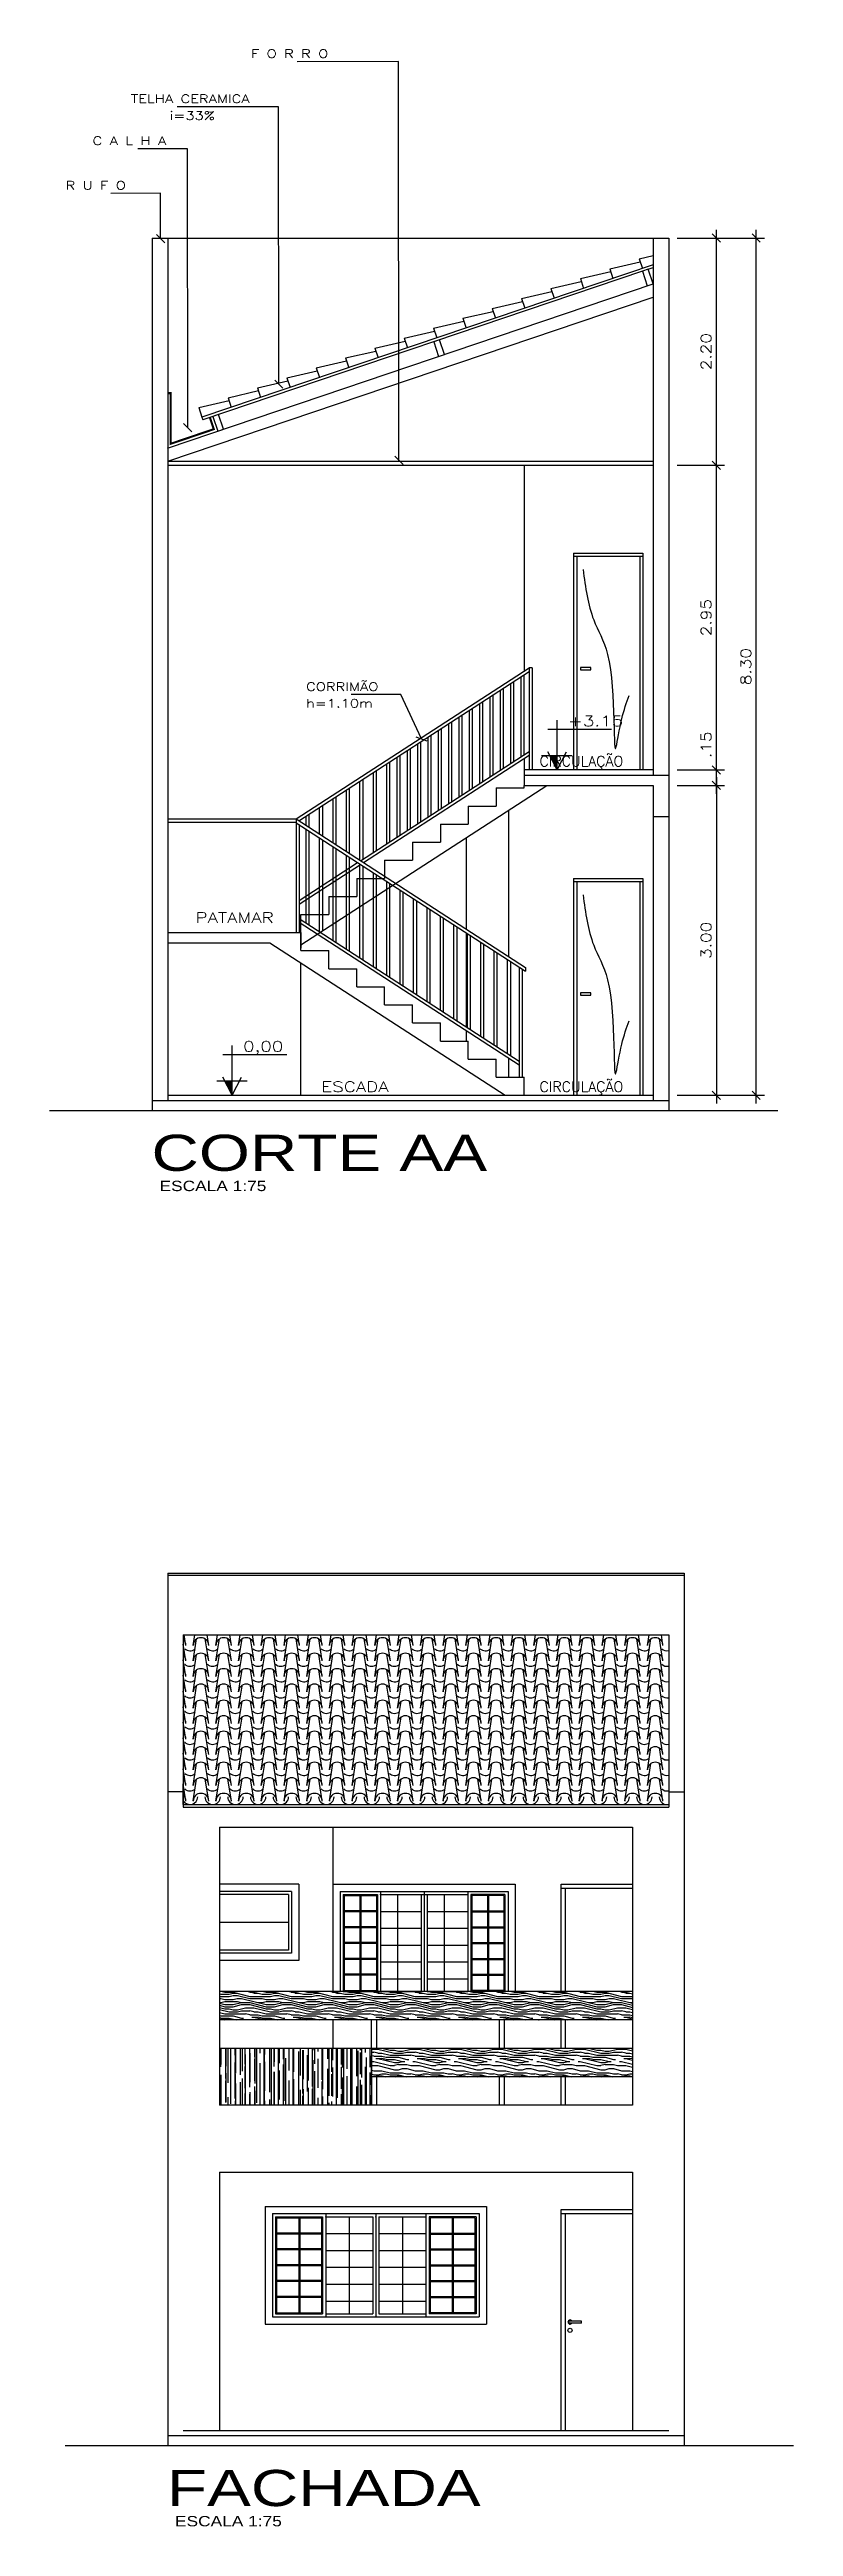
# Model space of a CAD drawing. Extents: x -6 to 123, y -41 to 65.
# Drawn here: x 12.95 to 20.15, y -14.24 to 9.74 of the extents above; entities that cross this region are included whole.
import ezdxf

# ---------------------------------------------------------------- set-up
doc = ezdxf.new("R2010")
doc.units = 0
doc.header["$MEASUREMENT"] = 0
doc.layers.get('0').update_dxf_attribs({"linetype": 'CONTINUOUS'})
doc.layers.get('DEFPOINTS').update_dxf_attribs({"linetype": 'CONTINUOUS'})
for name, color, linetype in [('CORRIMÃO', 2, 'CONTINUOUS'), ('CT', 1, 'CONTINUOUS'), ('ESCADA', 8, 'CONTINUOUS'), ('FORRO', 3, 'CONTINUOUS'), ('HAX', 20, 'CONTINUOUS'), ('JANELA', 2, 'CONTINUOUS'), ('LPISO', 250, 'CONTINUOUS'), ('P02', 1, 'CONTINUOUS'), ('PAREDE', 5, 'CONTINUOUS'), ('PISO', 250, 'CONTINUOUS'), ('PLANO1', 9, 'CONTINUOUS'), ('PLANO2', 3, 'CONTINUOUS'), ('T1', 3, 'CONTINUOUS'), ('T2', 6, 'CONTINUOUS'), ('TELHA', 30, 'CONTINUOUS'), ('TELHA_CORTE', 9, 'CONTINUOUS'), ('VIGA', 9, 'CONTINUOUS'), ('VISTA', 2, 'CONTINUOUS')]:
    doc.layers.add(name, color=color, linetype=linetype)
doc.styles.add('ARIAL', font='arial.ttf')
doc.styles.add('SIMPLEX', font='simplex.shx', dxfattribs={"width": 1.2})
doc.dimstyles.new('CT-50', dxfattribs={"dimtxt": 0.1, "dimasz": 0.08, "dimexe": 0.08, "dimexo": 0.05, "dimgap": 0.05, "dimtad": 1, "dimzin": 4, "dimdsep": 46, "dimtxsty": 'SIMPLEX', "dimblk1": 'OBLIQUE', "dimblk2": 'OBLIQUE', "dimsah": 1, "dimcen": 0.08, "dimdle": 0.08, "dimclrt": 3, "dimadec": 0, "dimazin": 0, "dimtfac": 1, "dimtmove": 0, "dimatfit": 3, "dimldrblk": 'OBLIQUE', "dimfxl": 1, "dimtolj": 1, "dimtzin": 4, "dimarcsym": 0})

msp = doc.modelspace()

# ---------------------------------------------------------------- texts
at = {"layer": 'T1'}
for s, height, style, width, p in [('F O R R O', 0.08, 'SIMPLEX', 1.3, (14.898, 9.658)), ('TELHA CERAMICA', 0.08, 'SIMPLEX', 1.3, (13.735, 9.221)), ('i=33%', 0.08, 'SIMPLEX', 1.3, (14.112, 9.058)), ('C A L H A', 0.08, 'SIMPLEX', 1.3, (13.365, 8.815)), ('R U F O', 0.08, 'SIMPLEX', 1.3, (13.103, 8.383)), ('CORRIMÃO', 0.08, 'SIMPLEX', 1.3, (15.432, 3.529)), ('h=1.10m', 0.08, 'SIMPLEX', 1.3, (15.432, 3.368)), ('+3.15', 0.1, 'SIMPLEX', 1.3, (17.967, 3.186)), ('PATAMAR', 0.1, 'SIMPLEX', 1.3, (14.361, 1.283)), ('0,00', 0.1, 'SIMPLEX', 1.3, (14.822, 0.036)), ('ESCADA', 0.1, 'SIMPLEX', 1.3, (15.579, -0.354)), ('ESCALA 1:75', 0.1, 'ARIAL', 1.2, (14.013, -1.315)), ('ESCALA 1:75', 0.1, 'ARIAL', 1.2, (14.163, -14.243))]:
    msp.add_text(s, height=height, dxfattribs=dict(at, style=style, width=width)).set_placement(p)
at = {"layer": 'T1', "style": 'SIMPLEX'}
for p in [(17.692, 2.797), (17.692, -0.354)]:
    msp.add_text('CIRCULAÇÃO', height=0.1, dxfattribs=at).set_placement(p)
at = {"layer": 'T2', "style": 'ARIAL', "width": 1.3}
for s, p in [('CORTE AA', (13.935, -1.119)), ('FACHADA ', (14.085, -14.047))]:
    msp.add_text(s, height=0.35, dxfattribs=at).set_placement(p)

# ---------------------------------------------------------------- blocks, each defined once
blk = doc.blocks.new('_OBLIQUE')
at = {"color": 0, "linetype": 'ByBlock'}
blk.add_line((-0.5, -0.5), (0.5, 0.5), dxfattribs=at)
blk = doc.blocks.new('*D73')
at = {"layer": 'CT', "color": 0, "lineweight": -2}
for p, q in [((19.404, 2.693), (19.404, -0.467)), ((19.023, 2.613), (19.484, 2.613)), ((19.023, -0.387), (19.484, -0.387))]:
    blk.add_line(p, q, dxfattribs=at)
at = {"layer": 'DEFPOINTS', "color": 0}
for p in [(18.973, 2.613), (18.973, -0.387), (19.404, -0.387)]:
    blk.add_point(p, dxfattribs=at)
at = {"layer": 'CT', "color": 0, "lineweight": -2, "xscale": 0.08, "yscale": 0.08, "zscale": 0.08}
for p, rotation in [((19.404, 2.613), 90), ((19.404, -0.387), 270)]:
    blk.add_blockref('_OBLIQUE', p, dxfattribs=dict(at, rotation=rotation))
at = {"layer": 'CT', "color": 3, "insert": (19.304, 1.113), "char_height": 0.1, "attachment_point": 5, "rotation": 90, "style": 'SIMPLEX'}
blk.add_mtext('\\A1;3.00', dxfattribs=at)
blk = doc.blocks.new('*D74')
at = {"layer": 'CT', "color": 0, "lineweight": -2}
for p, q in [((19.404, 2.763), (19.404, 3.172)), ((19.023, 2.763), (19.484, 2.763)), ((19.404, 2.533), (19.404, 2.763)), ((19.023, 2.613), (19.484, 2.613))]:
    blk.add_line(p, q, dxfattribs=at)
at = {"layer": 'DEFPOINTS', "color": 0}
for p in [(18.973, 2.763), (19.404, 2.763), (18.973, 2.613)]:
    blk.add_point(p, dxfattribs=at)
at = {"layer": 'CT', "color": 0, "lineweight": -2, "xscale": 0.08, "yscale": 0.08, "zscale": 0.08}
for p, rotation in [((19.404, 2.763), 90), ((19.404, 2.613), 270)]:
    blk.add_blockref('_OBLIQUE', p, dxfattribs=dict(at, rotation=rotation))
at = {"layer": 'CT', "color": 3, "insert": (19.304, 3.007), "char_height": 0.1, "attachment_point": 5, "rotation": 90, "style": 'SIMPLEX'}
blk.add_mtext('\\A1;.15', dxfattribs=at)
blk = doc.blocks.new('*D75')
at = {"layer": 'CT', "color": 0, "lineweight": -2}
for p, q in [((19.404, 2.683), (19.404, 5.793)), ((19.023, 5.713), (19.484, 5.713)), ((19.023, 2.763), (19.484, 2.763))]:
    blk.add_line(p, q, dxfattribs=at)
at = {"layer": 'DEFPOINTS', "color": 0}
for p in [(18.973, 5.713), (19.404, 5.713), (18.973, 2.763)]:
    blk.add_point(p, dxfattribs=at)
at = {"layer": 'CT', "color": 0, "lineweight": -2, "xscale": 0.08, "yscale": 0.08, "zscale": 0.08}
for p, rotation in [((19.404, 5.713), 90), ((19.404, 2.763), 270)]:
    blk.add_blockref('_OBLIQUE', p, dxfattribs=dict(at, rotation=rotation))
at = {"layer": 'CT', "color": 3, "insert": (19.304, 4.238), "char_height": 0.1, "attachment_point": 5, "rotation": 90, "style": 'SIMPLEX'}
blk.add_mtext('\\A1;2.95', dxfattribs=at)
blk = doc.blocks.new('*D76')
at = {"layer": 'CT', "color": 0, "lineweight": -2}
for p, q in [((19.404, 5.633), (19.404, 7.993)), ((19.023, 7.913), (19.484, 7.913)), ((19.023, 5.713), (19.484, 5.713))]:
    blk.add_line(p, q, dxfattribs=at)
at = {"layer": 'DEFPOINTS', "color": 0}
for p in [(18.973, 7.913), (19.404, 7.913), (18.973, 5.713)]:
    blk.add_point(p, dxfattribs=at)
at = {"layer": 'CT', "color": 0, "lineweight": -2, "xscale": 0.08, "yscale": 0.08, "zscale": 0.08}
for p, rotation in [((19.404, 7.913), 90), ((19.404, 5.713), 270)]:
    blk.add_blockref('_OBLIQUE', p, dxfattribs=dict(at, rotation=rotation))
at = {"layer": 'CT', "color": 3, "insert": (19.304, 6.813), "char_height": 0.1, "attachment_point": 5, "rotation": 90, "style": 'SIMPLEX'}
blk.add_mtext('\\A1;2.20', dxfattribs=at)
blk = doc.blocks.new('*D77')
at = {"layer": 'CT', "color": 0, "lineweight": -2}
for p, q in [((19.789, -0.467), (19.789, 7.993)), ((19.023, 7.913), (19.869, 7.913)), ((19.023, -0.387), (19.869, -0.387))]:
    blk.add_line(p, q, dxfattribs=at)
at = {"layer": 'DEFPOINTS', "color": 0}
for p in [(18.973, 7.913), (19.789, 7.913), (18.973, -0.387)]:
    blk.add_point(p, dxfattribs=at)
at = {"layer": 'CT', "color": 0, "lineweight": -2, "xscale": 0.08, "yscale": 0.08, "zscale": 0.08}
for p, rotation in [((19.789, 7.913), 90), ((19.789, -0.387), 270)]:
    blk.add_blockref('_OBLIQUE', p, dxfattribs=dict(at, rotation=rotation))
at = {"layer": 'CT', "color": 3, "insert": (19.689, 3.763), "char_height": 0.1, "attachment_point": 5, "rotation": 90, "style": 'SIMPLEX'}
blk.add_mtext('\\A1;8.30', dxfattribs=at)

# ---------------------------------------------------------------- dimensions: what is measured, and where the dimension line sits
at = {"layer": 'CT'}
for base, p1, p2, picture, middle in [((19.404, 7.913), (18.973, 5.713), (18.973, 7.913), '*D76', (19.304, 6.813)), ((19.789, 7.913), (18.973, -0.387), (18.973, 7.913), '*D77', (19.689, 3.763)), ((19.404, 5.713), (18.973, 2.763), (18.973, 5.713), '*D75', (19.304, 4.238)), ((19.404, 2.763), (18.973, 2.613), (18.973, 2.763), '*D74', (19.304, 3.007)), ((19.404, -0.387), (18.973, 2.613), (18.973, -0.387), '*D73', (19.304, 1.113))]:
    dim = msp.add_linear_dim(base=base, p1=p1, p2=p2, angle=90, dimstyle='CT-50', dxfattribs=at)
    dim.commit()
    dim.dimension.update_dxf_attribs({"geometry": picture, "text_midpoint": middle})

# ---------------------------------------------------------------- hatches: boundary and pattern name
at = {"layer": 'HAX'}
for points in [[(17.862, 2.763), (17.862, 2.903), (17.791, 2.903)], [(14.717, -0.387), (14.717, -0.247), (14.646, -0.247)]]:
    msp.add_hatch(color=256, dxfattribs=at).paths.add_polyline_path(points)
h = msp.add_hatch(dxfattribs=at)
h.set_pattern_fill('MADEIRA', color=256, scale=0.4, style=0)
h.set_pattern_definition([(0, (11.24616, 30.21794), (0, 0.4), [0.08, -0.12, 0.04, -0.16]), (0, (11.52616, 30.22794), (0, 0.4), [0.08, -0.32]), (0, (11.48616, 30.24794), (0, 0.4), [0.04, -0.36]), (0, (11.26616, 30.25794), (0, 0.4), [0.02, -0.28, 0.02, -0.08]), (0, (11.40616, 30.27794), (0, 0.4), [0.08, -0.12, 0.02, -0.18]), (0, (11.30616, 30.28794), (0, 0.4), [0.06, -0.34]), (0, (11.40616, 30.29794), (0, 0.4), [0.12, -0.28]), (0, (11.28616, 30.30794), (0, 0.4), [0.08, -0.32]), (0, (11.44616, 30.31794), (0, 0.4), [0.2, -0.2]), (0, (11.32616, 30.33794), (0, 0.4), [0.04, -0.12, 0.08, -0.16]), (0, (11.60616, 30.34794), (0, 0.4), [0.08, -0.32]), (0, (11.52616, 30.35794), (0, 0.4), [0.04, -0.36]), (0, (11.44616, 30.36794), (0, 0.4), [0.04, -0.36]), (0, (11.24616, 30.37794), (0, 0.4), [0.08, -0.32]), (0, (11.44616, 30.38794), (0, 0.4), [0.08, -0.32]), (0, (11.44616, 30.40794), (0, 0.4), [0.08, -0.08, 0.08, -0.16]), (0, (11.36616, 30.42794), (0, 0.4), [0.04, -0.2, 0.08, -0.08]), (0, (11.44616, 30.43794), (0, 0.4), [0.12, -0.28]), (0, (11.44616, 30.45794), (0, 0.4), [0.08, -0.32]), (0, (11.28616, 30.46794), (0, 0.4), [0.12, -0.16, 0.04, -0.08]), (0, (11.28616, 30.48794), (0, 0.4), [0.2, -0.2]), (0, (11.52616, 30.49794), (0, 0.4), [0.04, -0.36]), (0, (11.40616, 30.50794), (0, 0.4), [0.08, -0.32]), (0, (11.32616, 30.51794), (0, 0.4), [0.04, -0.16, 0.04, -0.16]), (0, (11.28616, 30.52794), (0, 0.4), [0.04, -0.12, 0.08, -0.16]), (0, (11.36616, 30.53794), (0, 0.4), [0.04, -0.2, 0.04, -0.12]), (0, (11.44616, 30.54794), (0, 0.4), [0.12, -0.28]), (0, (11.28616, 30.56794), (0, 0.4), [0.08, -0.32]), (0, (11.48616, 30.57794), (0, 0.4), [0.04, -0.36]), (0, (11.56616, 30.58794), (0, 0.4), [0.04, -0.36]), (14.03624, (11.52616, 30.24794), (0.4, -1e-11), [0.0412, -1.6080422]), (14.03624, (11.56616, 30.33794), (0.4, -1e-11), [0.0412, -1.6080422]), (14.03624, (11.52616, 30.57794), (0.4, -1e-11), [0.0412, -1.6080422]), (14.03624, (11.40616, 30.42794), (0.4, -1e-11), [0.0412, -1.6080422]), (14.03624, (11.48616, 30.48794), (0.4, -1e-11), [0.0412, -1.6080422]), (14.03624, (11.52616, 30.45794), (0.4, -1e-11), [0.0412, -1.6080422]), (14.03624, (11.32616, 30.52794), (0.4, -1e-11), [0.0412, -1.6080422]), (14.03624, (11.48616, 30.50794), (0.4, -1e-11), [0.0412, -1.6080422]), (14.03624, (11.56616, 30.35794), (0.4, -1e-11), [0.0824, -1.5668422]), (14.03624, (11.52616, 30.38794), (0.4, -1e-11), [0.0824, -1.5668422]), (14.03624, (11.52616, 30.40794), (0.4, -1e-11), [0.0824, -1.5668422]), (165.96376, (11.40616, 30.27794), (-0.4, -1e-11), [0.0412, -0.0824, 0.0412, -1.4844422]), (165.96376, (11.32616, 30.33794), (-0.4, -1e-11), [0.0412, -1.6080422]), (165.96376, (11.32616, 30.51794), (-0.4, -1e-11), [0.0824, -1.5668422]), (194.03624, (11.52616, 30.22794), (-0.4, 1e-11), [0.0412, -1.6080422]), (345.96376, (11.60616, 30.22794), (0.4, 1e-11), [0.0412, -1.6080422]), (345.96376, (11.48616, 30.36794), (0.4, 1e-11), [0.0412, -1.6080422]), (345.96376, (11.56616, 30.43794), (0.4, 1e-11), [0.0412, -1.6080422]), (345.96376, (11.40616, 30.46794), (0.4, 1e-11), [0.0412, -1.6080422]), (345.96376, (11.36616, 30.51794), (0.4, 1e-11), [0.0412, -1.6080422]), (345.96376, (11.40616, 30.53794), (0.4, 1e-11), [0.0412, -1.6080422]), (345.96376, (11.40616, 30.46794), (0.4, 1e-11), [0.0412, -1.6080422]), (345.96376, (11.52616, 30.52794), (0.4, 1e-11), [0.1648, -1.4844422]), (345.96376, (11.28616, 30.25794), (0.4, 1e-11), [0.1648, -1.4844422]), (345.96376, (11.32616, 30.28794), (0.4, 1e-11), [0.1648, -1.4844422]), (345.96376, (11.36616, 30.30794), (0.4, 1e-11), [0.0412, -0.0824, 0.0824, -1.4432422]), (345.96376, (11.36616, 30.33794), (0.4, 1e-11), [0.0824, -0.0824, 0.0824, -1.4020422]), (345.96376, (11.32616, 30.37794), (0.4, 1e-11), [0.1648, -1.4844422]), (345.96376, (11.28616, 30.40794), (0.4, 1e-11), [0.1648, -1.4844422]), (345.96376, (11.28616, 30.42794), (0.4, 1e-11), [0.1648, -1.4844422]), (345.96376, (11.56616, 30.54794), (0.4, 1e-11), [0.0412, -1.6080422]), (345.96377, (11.60616, 30.58794), (0.4, 8e-08), [0.0824, -1.5668422]), (345.96377, (11.36616, 30.56794), (0.4, 8e-08), [0.0824, -1.5668422]), (345.96376, (11.32616, 30.21794), (0.4, 7e-09), [0.1648, -1.4844422]), (345.96376, (11.56616, 30.49794), (0.4, 7e-09), [0.1236, -1.5256422]), (345.96376, (11.60616, 30.46794), (0.4, 7e-09), [0.2472, -1.4020422])])
h.paths.add_polyline_path([(14.592, -9.065), (14.592, -9.34), (18.592, -9.34), (18.592, -9.065)])
h.paths.add_polyline_path([(16.066, -9.615), (16.066, -9.89), (18.592, -9.89), (18.592, -9.615)])
h = msp.add_hatch(dxfattribs=at)
h.set_pattern_fill('AR-RROOF', color=256, scale=0.07, angle=90, style=0)
h.set_pattern_definition([(90, (11.24616, 30.21794), (-0.07, 0.154), [1.05, -0.14, 0.35, -0.07]), (90, (11.21116, 30.31104), (-0.0931, -0.07), [0.21, -0.0231, 0.42, -0.0525]), (90, (11.18666, 30.252937), (-0.0469, 0.364), [0.56, -0.098, 0.28, -0.07])])
h.paths.add_polyline_path([(14.592, -9.615), (14.592, -10.165), (16.066, -10.165), (16.066, -9.615)])

# ---------------------------------------------------------------- linework, layer by layer
at = {"layer": 'CORRIMÃO'}
for p, q in [((15.335, 2.288), (15.335, 1.188)), ((15.335, 2.288), (17.555, 0.849)), ((15.335, 2.252), (17.555, 0.813)), ((15.365, 2.233), (15.365, 1.188)), ((15.43, 2.191), (15.43, 1.282)), ((15.46, 2.171), (15.46, 1.263)), ((15.56, 2.107), (15.56, 1.198)), ((15.59, 2.087), (15.59, 1.203)), ((15.69, 2.022), (15.69, 1.114)), ((15.72, 2.003), (15.72, 1.094)), ((15.82, 1.938), (15.82, 1.03)), ((15.85, 1.919), (15.85, 1.01)), ((15.95, 1.854), (15.95, 0.945)), ((15.98, 1.834), (15.98, 0.926)), ((16.08, 1.77), (16.08, 0.861)), ((16.11, 1.75), (16.11, 0.842)), ((16.21, 1.685), (16.21, 0.777)), ((16.24, 1.666), (16.24, 0.757)), ((16.34, 1.601), (16.34, 0.693)), ((16.37, 1.582), (16.37, 0.673)), ((16.47, 1.517), (16.47, 0.608)), ((16.5, 1.497), (16.5, 0.589)), ((15.365, 1.324), (17.495, -0.056)), ((15.365, 1.288), (17.495, -0.092)), ((16.6, 1.433), (16.6, 0.524)), ((16.63, 1.413), (16.63, 0.505)), ((16.73, 1.348), (16.73, 0.44)), ((16.76, 1.329), (16.76, 0.42)), ((16.86, 1.264), (16.86, 0.356)), ((16.89, 1.245), (16.89, 0.336)), ((16.99, 1.18), (16.99, 0.271)), ((17.02, 1.16), (17.02, 0.252)), ((17.12, 1.096), (17.12, 0.187)), ((17.15, 1.076), (17.15, 0.168)), ((17.25, 1.011), (17.25, 0.103)), ((17.28, 0.992), (17.28, 0.083)), ((17.38, 0.927), (17.38, 0.018)), ((17.41, 0.908), (17.41, -0.001)), ((17.495, 0.852), (17.495, -0.212)), ((17.525, 0.833), (17.525, -0.212)), ((17.555, 0.849), (17.555, 0.813))]:
    msp.add_line(p, q, dxfattribs=at)
at = {"layer": 'ESCADA'}
for p, q in [((17.542, 5.713), (17.542, 3.718)), ((17.542, 2.874), (17.542, 2.713)), ((15.382, 1.069), (17.764, 2.613)), ((17.002, 2.413), (17.272, 2.413)), ((17.002, 2.413), (17.002, 2.238)), ((17.272, 2.588), (17.542, 2.588)), ((17.272, 2.588), (17.272, 2.413)), ((17.542, 2.588), (17.542, 2.613)), ((16.732, 2.238), (17.002, 2.238)), ((16.732, 2.238), (16.732, 2.063)), ((17.392, 2.372), (17.392, 0.955)), ((16.462, 2.063), (16.732, 2.063)), ((16.462, 2.063), (16.462, 1.888)), ((15.922, 1.713), (16.192, 1.713)), ((15.922, 1.713), (15.922, 1.538)), ((16.192, 1.888), (16.192, 1.713)), ((16.192, 1.888), (16.462, 1.888)), ((15.652, 1.538), (15.922, 1.538)), ((15.652, 1.538), (15.652, 1.363)), ((15.382, 1.363), (15.652, 1.363)), ((15.382, 1.188), (15.382, 1.363)), ((17.392, -0.025), (17.392, -0.212))]:
    msp.add_line(p, q, dxfattribs=at)
at = {"layer": 'FORRO'}
for p, q in [((14.092, 5.753), (18.792, 5.753)), ((14.092, 5.713), (18.792, 5.713))]:
    msp.add_line(p, q, dxfattribs=at)
at = {"layer": 'HAX'}
for p, q in [((15.335, 2.288), (17.592, 3.751)), ((15.363, 2.27), (17.592, 3.715)), ((17.44, 3.616), (17.44, 2.843)), ((17.51, 3.662), (17.51, 2.889)), ((17.54, 3.681), (17.54, 2.908)), ((17.622, 3.751), (17.592, 3.751)), ((17.592, 3.751), (17.592, 2.763)), ((17.622, 3.751), (17.622, 2.763)), ((17.11, 3.402), (17.11, 2.629)), ((17.14, 3.422), (17.14, 2.649)), ((17.21, 3.467), (17.21, 2.694)), ((17.24, 3.487), (17.24, 2.714)), ((17.31, 3.532), (17.31, 2.759)), ((17.34, 3.551), (17.34, 2.778)), ((17.41, 3.597), (17.41, 2.824)), ((16.71, 3.143), (16.71, 2.37)), ((16.74, 3.163), (16.74, 2.39)), ((16.81, 3.208), (16.81, 2.435)), ((16.84, 3.227), (16.84, 2.454)), ((16.91, 3.273), (16.91, 2.5)), ((16.94, 3.292), (16.94, 2.519)), ((17.01, 3.338), (17.01, 2.565)), ((17.04, 3.357), (17.04, 2.584)), ((18.39, 3.154), (17.771, 3.154)), ((17.862, 2.763), (17.862, 3.244)), ((15.959, 1.884), (17.592, 2.942)), ((15.987, 1.866), (17.592, 2.906)), ((16.31, 2.884), (16.31, 2.111)), ((16.34, 2.903), (16.34, 2.13)), ((16.41, 2.949), (16.41, 2.176)), ((16.44, 2.968), (16.44, 2.195)), ((16.51, 3.013), (16.51, 2.24)), ((16.54, 3.033), (16.54, 2.26)), ((16.61, 3.078), (16.61, 2.305)), ((16.64, 3.098), (16.64, 2.325)), ((17.712, 2.903), (18.007, 2.903)), ((17.862, 2.763), (17.772, 2.939)), ((17.862, 2.763), (17.953, 2.939)), ((15.95, 2.651), (15.95, 1.89)), ((15.98, 2.67), (15.98, 1.897)), ((16.08, 2.735), (16.08, 1.962)), ((16.11, 2.754), (16.11, 1.981)), ((16.21, 2.819), (16.21, 2.046)), ((16.24, 2.838), (16.24, 2.065)), ((15.59, 2.417), (15.59, 2.123)), ((15.69, 2.482), (15.69, 2.058)), ((15.72, 2.501), (15.72, 2.039)), ((15.82, 2.566), (15.82, 1.974)), ((15.85, 2.586), (15.85, 1.954)), ((14.092, 2.288), (15.335, 2.288)), ((14.092, 2.258), (15.335, 2.258)), ((15.43, 2.313), (15.43, 2.227)), ((15.46, 2.333), (15.46, 2.207)), ((15.56, 2.398), (15.56, 2.142)), ((15.365, 1.499), (15.931, 1.866)), ((15.365, 1.463), (15.959, 1.848)), ((15.245, 0.004), (14.626, 0.004)), ((14.717, -0.387), (14.717, 0.094)), ((14.717, -0.387), (14.627, -0.211)), ((14.717, -0.387), (14.808, -0.211)), ((14.567, -0.247), (14.862, -0.247)), ((16.152, -8.095), (16.997, -8.095)), ((16.152, -8.125), (16.545, -8.125)), ((16.152, -8.125), (16.997, -8.125)), ((16.317, -8.125), (16.317, -9.065)), ((16.545, -8.125), (16.545, -9.065)), ((16.575, -8.095), (16.575, -9.065)), ((16.605, -8.125), (16.605, -9.065)), ((16.605, -8.125), (16.997, -8.125)), ((16.77, -8.125), (16.77, -9.065)), ((16.152, -8.289), (16.545, -8.289)), ((16.605, -8.289), (16.997, -8.289)), ((16.152, -8.452), (16.545, -8.452)), ((16.152, -8.615), (16.545, -8.615)), ((16.605, -8.452), (16.997, -8.452)), ((16.605, -8.615), (16.997, -8.615)), ((16.152, -8.779), (16.545, -8.779)), ((16.605, -8.779), (16.997, -8.779)), ((16.152, -8.942), (16.545, -8.942)), ((16.152, -9.065), (16.545, -9.065)), ((16.605, -8.942), (16.997, -8.942)), ((16.605, -9.065), (16.997, -9.065)), ((15.622, -11.215), (16.592, -11.215)), ((15.622, -11.245), (16.077, -11.245)), ((15.85, -11.245), (15.85, -12.185)), ((16.077, -11.245), (16.077, -12.185)), ((16.107, -11.215), (16.107, -12.215)), ((16.137, -11.245), (16.592, -11.245)), ((16.137, -11.245), (16.137, -12.185)), ((16.365, -11.245), (16.365, -12.185)), ((15.622, -11.409), (16.077, -11.409)), ((16.137, -11.409), (16.592, -11.409)), ((15.622, -11.572), (16.077, -11.572)), ((15.622, -11.735), (16.077, -11.735)), ((16.137, -11.572), (16.592, -11.572)), ((16.137, -11.735), (16.592, -11.735)), ((15.622, -11.899), (16.077, -11.899)), ((16.137, -11.899), (16.592, -11.899)), ((15.622, -12.062), (16.077, -12.062)), ((15.622, -12.185), (16.077, -12.185)), ((15.622, -12.215), (16.592, -12.215)), ((16.137, -12.062), (16.592, -12.062)), ((16.137, -12.185), (16.592, -12.185))]:
    msp.add_line(p, q, dxfattribs=at)
for p in [(16.575, -8.125), (17.684, -9.34), (17.684, -9.615), (17.684, -9.89), (16.107, -11.245)]:
    msp.add_point(p, dxfattribs=at)
at = {"layer": 'JANELA'}
for p, q in [((15.692, -7.475), (15.692, -9.065)), ((15.362, -8.025), (14.592, -8.025)), ((15.292, -8.095), (14.592, -8.095)), ((15.262, -8.125), (14.592, -8.125)), ((15.262, -8.125), (15.262, -8.665)), ((15.292, -8.095), (15.292, -8.695)), ((15.362, -8.025), (15.362, -8.765)), ((15.692, -8.025), (15.692, -9.065)), ((15.692, -8.025), (17.457, -8.025)), ((17.457, -8.025), (17.457, -9.065)), ((15.262, -8.395), (14.592, -8.395)), ((15.262, -8.665), (14.592, -8.665)), ((15.292, -8.695), (14.592, -8.695)), ((15.362, -8.765), (14.592, -8.765)), ((15.692, -9.34), (15.692, -9.615)), ((15.037, -11.145), (17.177, -11.145)), ((15.037, -11.145), (15.037, -12.285)), ((17.177, -11.145), (17.177, -12.285)), ((15.037, -12.285), (17.177, -12.285))]:
    msp.add_line(p, q, dxfattribs=at)
at = {"layer": 'LPISO'}
for p, q in [((18.792, 2.763), (17.542, 2.763)), ((16.982, 2.106), (16.982, 1.221)), ((16.982, 1.185), (16.982, 0.276)), ((15.382, -0.387), (15.382, 0.894)), ((16.982, 0.24), (16.982, 0.138)), ((14.092, -0.387), (18.792, -0.387)), ((14.242, -13.315), (18.942, -13.315))]:
    msp.add_line(p, q, dxfattribs=at)
for points in [[(18.113, 4.702), (18.216, 4.216), (18.35, 3.881), (18.434, 2.99), (18.488, 3.257), (18.559, 3.485)], [(18.113, 1.552), (18.216, 1.066), (18.35, 0.731), (18.434, -0.16), (18.488, 0.107), (18.559, 0.335)]]:
    msp.add_spline(points, degree=3, dxfattribs=at)
at = {"layer": 'P02'}
for p, q in [((18.022, 4.863), (18.692, 4.863)), ((18.022, 4.863), (18.022, 2.763)), ((18.022, 4.833), (18.692, 4.833)), ((18.052, 4.833), (18.052, 2.763)), ((18.662, 4.833), (18.662, 2.763)), ((18.692, 4.863), (18.692, 2.763)), ((18.022, 1.713), (18.022, -0.387)), ((18.022, 1.713), (18.692, 1.713)), ((18.022, 1.683), (18.692, 1.683)), ((18.052, 1.683), (18.052, -0.387)), ((18.662, 1.683), (18.662, -0.387)), ((18.692, 1.713), (18.692, -0.387)), ((17.902, -8.025), (18.592, -8.025)), ((17.902, -9.065), (17.902, -8.025)), ((17.902, -8.065), (18.592, -8.065)), ((17.942, -9.065), (17.942, -8.065)), ((17.902, -9.615), (17.902, -9.34)), ((17.942, -9.615), (17.942, -9.34)), ((17.902, -10.165), (17.902, -9.89)), ((17.942, -10.165), (17.942, -9.89)), ((17.902, -13.315), (17.902, -11.175)), ((17.902, -11.175), (18.592, -11.175)), ((17.902, -11.215), (18.592, -11.215)), ((17.942, -13.315), (17.942, -11.215)), ((17.977, -12.275), (17.977, -12.255)), ((18.097, -12.255), (17.977, -12.255)), ((18.097, -12.275), (17.977, -12.275)), ((18.097, -12.275), (17.977, -12.275)), ((18.097, -12.275), (18.097, -12.255))]:
    msp.add_line(p, q, dxfattribs=at)
for points in [[(18.088, 3.756), (18.088, 3.733), (18.188, 3.733), (18.188, 3.756)], [(18.088, 0.606), (18.088, 0.583), (18.188, 0.583), (18.188, 0.606)]]:
    msp.add_lwpolyline(points, close=True, dxfattribs=at)
msp.add_circle((17.987, -12.345), 0.02, dxfattribs=at)
msp.add_arc((17.987, -12.265), 0.02, 30, 330, dxfattribs=at)
at = {"layer": 'PAREDE'}
for p, q in [((13.942, 7.913), (13.942, -0.437)), ((13.942, 7.913), (14.092, 7.913)), ((14.092, 7.913), (14.092, -0.437)), ((14.092, 7.913), (14.092, 6.786)), ((18.792, 7.913), (18.792, 2.713)), ((18.792, 7.913), (18.942, 7.913)), ((18.942, 7.913), (18.942, -0.537)), ((17.542, 2.713), (18.942, 2.713)), ((17.542, 2.713), (17.542, 2.613)), ((17.542, 2.613), (18.792, 2.613)), ((18.792, 2.613), (18.792, -0.437)), ((18.792, 2.313), (18.942, 2.313)), ((14.092, 1.188), (15.382, 1.188)), ((14.092, 1.088), (15.082, 1.088)), ((15.082, 1.088), (17.358, -0.387)), ((15.382, 1.188), (15.382, 1.038)), ((15.382, 1.013), (15.382, 1.188)), ((15.382, 1.013), (15.652, 1.013)), ((15.652, 0.838), (15.652, 1.013)), ((15.652, 0.838), (15.922, 0.838)), ((15.922, 0.663), (15.922, 0.838)), ((15.922, 0.663), (16.192, 0.663)), ((16.192, 0.488), (16.192, 0.663)), ((16.192, 0.488), (16.462, 0.488)), ((16.462, 0.313), (16.462, 0.488)), ((16.462, 0.313), (16.732, 0.313)), ((16.732, 0.138), (16.732, 0.313)), ((16.732, 0.138), (17.002, 0.138)), ((17.002, -0.037), (17.002, 0.138)), ((17.002, -0.037), (17.272, -0.037)), ((17.272, -0.212), (17.272, -0.037)), ((17.272, -0.212), (17.542, -0.212)), ((17.542, -0.387), (17.542, -0.212)), ((13.942, -0.437), (18.942, -0.437)), ((13.942, -0.437), (13.942, -0.537)), ((20, -0.537), (12.948, -0.537)), ((14.092, -13.365), (19.092, -13.365)), ((14.092, -13.365), (14.092, -13.465)), ((20.15, -13.465), (13.098, -13.465))]:
    msp.add_line(p, q, dxfattribs=at)
at = {"layer": 'PISO'}
msp.add_line((14.092, 7.913), (18.792, 7.913), dxfattribs=at)
at = {"layer": 'PLANO1'}
for p, q in [((14.092, -7.13), (14.092, -13.365)), ((14.242, -7.13), (14.092, -7.13)), ((18.942, -7.13), (18.942, -7.28)), ((18.942, -7.13), (19.092, -7.13)), ((19.092, -7.13), (19.092, -13.465)), ((14.242, -7.28), (18.942, -7.28)), ((14.592, -7.475), (14.592, -10.165)), ((14.592, -7.475), (18.592, -7.475)), ((18.592, -7.475), (18.592, -10.165)), ((18.592, -10.165), (14.592, -10.165)), ((14.592, -10.815), (18.592, -10.815)), ((14.592, -10.815), (14.592, -13.315)), ((18.592, -10.815), (18.592, -13.315))]:
    msp.add_line(p, q, dxfattribs=at)
at = {"layer": 'PLANO2'}
for p, q in [((15.762, -8.095), (15.762, -9.065)), ((15.762, -8.095), (15.762, -9.065)), ((15.762, -8.095), (16.152, -8.095)), ((15.792, -8.125), (15.792, -9.065)), ((15.792, -8.125), (16.122, -8.125)), ((15.802, -8.135), (15.802, -9.055)), ((15.802, -8.135), (16.112, -8.135)), ((15.952, -8.135), (15.952, -8.284)), ((15.962, -8.135), (15.962, -8.284)), ((16.112, -8.135), (16.112, -9.055)), ((16.122, -8.125), (16.122, -9.065)), ((16.152, -8.095), (16.152, -9.065)), ((16.997, -8.095), (17.387, -8.095)), ((16.997, -8.095), (16.997, -9.065)), ((17.357, -8.125), (17.027, -8.125)), ((17.027, -8.125), (17.027, -9.065)), ((17.027, -8.125), (17.027, -9.065)), ((17.347, -8.135), (17.037, -8.135)), ((17.037, -8.135), (17.037, -9.055)), ((17.187, -8.135), (17.187, -8.284)), ((17.197, -8.135), (17.197, -8.284)), ((17.347, -8.135), (17.347, -9.055)), ((17.357, -8.125), (17.357, -9.065)), ((17.357, -8.125), (17.357, -9.065)), ((17.387, -8.095), (17.387, -9.065)), ((15.952, -8.284), (15.802, -8.284)), ((15.952, -8.294), (15.802, -8.294)), ((15.952, -8.294), (15.952, -8.437)), ((16.112, -8.284), (15.962, -8.284)), ((16.112, -8.294), (15.962, -8.294)), ((15.962, -8.294), (15.962, -8.437)), ((17.037, -8.284), (17.187, -8.284)), ((17.037, -8.294), (17.187, -8.294)), ((17.187, -8.294), (17.187, -8.437)), ((17.197, -8.284), (17.347, -8.284)), ((17.197, -8.294), (17.347, -8.294)), ((17.197, -8.294), (17.197, -8.437)), ((15.952, -8.437), (15.802, -8.437)), ((15.952, -8.447), (15.802, -8.447)), ((15.952, -8.59), (15.802, -8.59)), ((15.952, -8.6), (15.802, -8.6)), ((15.952, -8.447), (15.952, -9.055)), ((16.112, -8.437), (15.962, -8.437)), ((16.112, -8.447), (15.962, -8.447)), ((15.962, -8.447), (15.962, -9.055)), ((16.112, -8.59), (15.962, -8.59)), ((16.112, -8.6), (15.962, -8.6)), ((17.037, -8.437), (17.187, -8.437)), ((17.037, -8.447), (17.187, -8.447)), ((17.037, -8.59), (17.187, -8.59)), ((17.037, -8.6), (17.187, -8.6)), ((17.187, -8.447), (17.187, -9.055)), ((17.197, -8.437), (17.347, -8.437)), ((17.197, -8.447), (17.347, -8.447)), ((17.197, -8.447), (17.197, -9.055)), ((17.197, -8.59), (17.347, -8.59)), ((17.197, -8.6), (17.347, -8.6)), ((15.952, -8.744), (15.802, -8.744)), ((15.952, -8.754), (15.802, -8.754)), ((16.112, -8.744), (15.962, -8.744)), ((16.112, -8.754), (15.962, -8.754)), ((17.037, -8.744), (17.187, -8.744)), ((17.037, -8.754), (17.187, -8.754)), ((17.197, -8.744), (17.347, -8.744)), ((17.197, -8.754), (17.347, -8.754)), ((17.387, -8.833), (17.387, -8.983)), ((18.592, -9.065), (14.592, -9.065)), ((15.792, -9.065), (16.122, -9.065)), ((15.952, -8.897), (15.802, -8.897)), ((15.952, -8.907), (15.802, -8.907)), ((15.802, -9.055), (16.112, -9.055)), ((16.112, -8.897), (15.962, -8.897)), ((16.112, -8.907), (15.962, -8.907)), ((17.357, -9.065), (17.027, -9.065)), ((17.037, -8.897), (17.187, -8.897)), ((17.037, -8.907), (17.187, -8.907)), ((17.347, -9.055), (17.037, -9.055)), ((17.197, -8.897), (17.347, -8.897)), ((17.197, -8.907), (17.347, -8.907)), ((18.592, -9.34), (14.592, -9.34)), ((16.066, -9.615), (16.066, -9.34)), ((16.116, -9.615), (16.116, -9.34)), ((17.304, -9.615), (17.304, -9.34)), ((17.354, -9.615), (17.354, -9.34)), ((18.592, -9.615), (14.592, -9.615)), ((16.066, -9.615), (16.066, -10.165)), ((18.592, -9.89), (16.066, -9.89)), ((16.116, -10.165), (16.116, -9.89)), ((17.304, -10.165), (17.304, -9.89)), ((17.354, -10.165), (17.354, -9.89)), ((15.107, -11.215), (15.622, -11.215)), ((15.107, -11.215), (15.107, -12.215)), ((15.107, -11.215), (15.107, -12.215)), ((15.137, -11.245), (15.592, -11.245)), ((15.137, -11.245), (15.137, -12.185)), ((15.147, -11.255), (15.582, -11.255)), ((15.147, -11.255), (15.147, -12.175)), ((15.36, -11.255), (15.36, -11.404)), ((15.37, -11.255), (15.37, -11.404)), ((15.582, -11.255), (15.582, -12.175)), ((15.592, -11.245), (15.592, -12.185)), ((15.622, -11.215), (15.622, -12.215)), ((16.592, -11.215), (16.592, -12.215)), ((16.592, -11.215), (17.107, -11.215)), ((17.077, -11.245), (16.622, -11.245)), ((16.622, -11.245), (16.622, -12.185)), ((16.622, -11.245), (16.622, -12.185)), ((16.632, -11.255), (16.632, -12.175)), ((17.067, -11.255), (16.632, -11.255)), ((16.845, -11.255), (16.845, -11.404)), ((16.855, -11.255), (16.855, -11.404)), ((17.067, -11.255), (17.067, -12.175)), ((17.077, -11.245), (17.077, -12.185)), ((17.077, -11.245), (17.077, -12.185)), ((17.107, -11.215), (17.107, -12.215)), ((15.36, -11.404), (15.147, -11.404)), ((15.36, -11.414), (15.147, -11.414)), ((15.36, -11.414), (15.36, -11.557)), ((15.582, -11.404), (15.37, -11.404)), ((15.37, -11.414), (15.37, -11.557)), ((15.582, -11.414), (15.37, -11.414)), ((16.632, -11.404), (16.845, -11.404)), ((16.632, -11.414), (16.845, -11.414)), ((16.845, -11.414), (16.845, -11.557)), ((16.855, -11.404), (17.067, -11.404)), ((16.855, -11.414), (17.067, -11.414)), ((16.855, -11.414), (16.855, -11.557)), ((15.36, -11.557), (15.147, -11.557)), ((15.36, -11.567), (15.147, -11.567)), ((15.36, -11.71), (15.147, -11.71)), ((15.36, -11.72), (15.147, -11.72)), ((15.36, -11.567), (15.36, -12.175)), ((15.582, -11.557), (15.37, -11.557)), ((15.37, -11.567), (15.37, -12.175)), ((15.582, -11.567), (15.37, -11.567)), ((15.582, -11.71), (15.37, -11.71)), ((15.582, -11.72), (15.37, -11.72)), ((16.632, -11.557), (16.845, -11.557)), ((16.632, -11.567), (16.845, -11.567)), ((16.632, -11.71), (16.845, -11.71)), ((16.632, -11.72), (16.845, -11.72)), ((16.845, -11.567), (16.845, -12.175)), ((16.855, -11.557), (17.067, -11.557)), ((16.855, -11.567), (16.855, -12.175)), ((16.855, -11.567), (17.067, -11.567)), ((16.855, -11.71), (17.067, -11.71)), ((16.855, -11.72), (17.067, -11.72)), ((15.36, -11.864), (15.147, -11.864)), ((15.36, -11.874), (15.147, -11.874)), ((15.582, -11.864), (15.37, -11.864)), ((15.582, -11.874), (15.37, -11.874)), ((16.632, -11.864), (16.845, -11.864)), ((16.632, -11.874), (16.845, -11.874)), ((16.855, -11.864), (17.067, -11.864)), ((16.855, -11.874), (17.067, -11.874)), ((17.107, -11.953), (17.107, -12.103)), ((15.107, -12.215), (15.622, -12.215)), ((15.137, -12.185), (15.592, -12.185)), ((15.36, -12.017), (15.147, -12.017)), ((15.36, -12.027), (15.147, -12.027)), ((15.147, -12.175), (15.582, -12.175)), ((15.582, -12.017), (15.37, -12.017)), ((15.582, -12.027), (15.37, -12.027)), ((16.592, -12.215), (17.107, -12.215)), ((17.077, -12.185), (16.622, -12.185)), ((16.632, -12.017), (16.845, -12.017)), ((16.632, -12.027), (16.845, -12.027)), ((17.067, -12.175), (16.632, -12.175)), ((16.855, -12.017), (17.067, -12.017)), ((16.855, -12.027), (17.067, -12.027))]:
    msp.add_line(p, q, dxfattribs=at)
for p in [(16.152, -8.125), (16.997, -8.125), (15.957, -8.289), (17.192, -8.289), (15.957, -8.442), (15.957, -8.595), (15.957, -8.595), (17.192, -8.442), (17.192, -8.595), (17.192, -8.595), (15.957, -8.749), (15.957, -8.749), (17.192, -8.749), (17.192, -8.749), (15.957, -8.902), (15.957, -8.902), (17.192, -8.902), (17.192, -8.902), (15.622, -11.245), (16.592, -11.245), (15.365, -11.409), (16.85, -11.409), (15.365, -11.562), (15.365, -11.715), (15.365, -11.715), (16.85, -11.562), (16.85, -11.715), (16.85, -11.715), (15.365, -11.869), (15.365, -11.869), (16.85, -11.869), (16.85, -11.869), (15.365, -12.022), (15.365, -12.022), (16.85, -12.022), (16.85, -12.022)]:
    msp.add_point(p, dxfattribs=at)
at = {"layer": 'TELHA'}
for p, q in [((14.269, -5.864), (14.243, -5.702)), ((14.269, -5.714), (14.253, -5.612)), ((14.339, -5.714), (14.355, -5.612)), ((14.339, -5.864), (14.372, -5.651)), ((14.489, -5.864), (14.455, -5.651)), ((14.489, -5.714), (14.473, -5.612)), ((14.559, -5.714), (14.575, -5.612)), ((14.559, -5.864), (14.592, -5.651)), ((14.709, -5.864), (14.675, -5.651)), ((14.709, -5.714), (14.693, -5.612)), ((14.778, -5.714), (14.794, -5.612)), ((14.778, -5.864), (14.812, -5.651)), ((14.928, -5.864), (14.895, -5.651)), ((14.928, -5.714), (14.912, -5.612)), ((14.998, -5.714), (15.014, -5.612)), ((14.998, -5.864), (15.032, -5.651)), ((15.148, -5.864), (15.115, -5.651)), ((15.148, -5.714), (15.132, -5.612)), ((15.218, -5.714), (15.234, -5.612)), ((15.218, -5.864), (15.252, -5.651)), ((15.368, -5.864), (15.335, -5.651)), ((15.368, -5.714), (15.352, -5.612)), ((15.438, -5.714), (15.454, -5.612)), ((15.438, -5.864), (15.472, -5.651)), ((15.588, -5.864), (15.555, -5.651)), ((15.588, -5.714), (15.572, -5.612)), ((15.658, -5.714), (15.674, -5.612)), ((15.658, -5.864), (15.692, -5.651)), ((15.808, -5.864), (15.775, -5.651)), ((15.808, -5.714), (15.792, -5.612)), ((15.878, -5.714), (15.894, -5.612)), ((15.878, -5.864), (15.911, -5.651)), ((16.028, -5.864), (15.995, -5.651)), ((16.028, -5.714), (16.012, -5.612)), ((16.098, -5.714), (16.114, -5.612)), ((16.098, -5.864), (16.131, -5.651)), ((16.248, -5.864), (16.215, -5.651)), ((16.248, -5.714), (16.232, -5.612)), ((16.318, -5.714), (16.334, -5.612)), ((16.318, -5.864), (16.351, -5.651)), ((16.468, -5.864), (16.434, -5.651)), ((16.468, -5.714), (16.452, -5.612)), ((16.538, -5.714), (16.554, -5.612)), ((16.538, -5.864), (16.571, -5.651)), ((16.688, -5.864), (16.654, -5.651)), ((16.688, -5.714), (16.672, -5.612)), ((16.758, -5.714), (16.774, -5.612)), ((16.758, -5.864), (16.791, -5.651)), ((16.908, -5.864), (16.874, -5.651)), ((16.908, -5.714), (16.892, -5.612)), ((16.978, -5.714), (16.994, -5.612)), ((16.978, -5.864), (17.011, -5.651)), ((17.128, -5.864), (17.094, -5.651)), ((17.128, -5.714), (17.112, -5.612)), ((17.197, -5.714), (17.213, -5.612)), ((17.197, -5.864), (17.231, -5.651)), ((17.347, -5.864), (17.314, -5.651)), ((17.347, -5.714), (17.332, -5.612)), ((17.417, -5.714), (17.433, -5.612)), ((17.417, -5.864), (17.451, -5.651)), ((17.567, -5.864), (17.534, -5.651)), ((17.567, -5.714), (17.551, -5.612)), ((17.637, -5.714), (17.653, -5.612)), ((17.637, -5.864), (17.671, -5.651)), ((17.787, -5.864), (17.754, -5.651)), ((17.787, -5.714), (17.771, -5.612)), ((17.857, -5.714), (17.873, -5.612)), ((17.857, -5.864), (17.891, -5.651)), ((18.007, -5.864), (17.974, -5.651)), ((18.007, -5.714), (17.991, -5.612)), ((18.077, -5.714), (18.093, -5.612)), ((18.077, -5.864), (18.111, -5.651)), ((18.227, -5.864), (18.194, -5.651)), ((18.227, -5.714), (18.211, -5.612)), ((18.297, -5.714), (18.313, -5.612)), ((18.297, -5.864), (18.33, -5.651)), ((18.447, -5.864), (18.414, -5.651)), ((18.447, -5.714), (18.431, -5.612)), ((18.517, -5.714), (18.533, -5.612)), ((18.517, -5.864), (18.55, -5.651)), ((18.667, -5.864), (18.634, -5.651)), ((18.667, -5.714), (18.651, -5.612)), ((18.737, -5.714), (18.753, -5.612)), ((18.737, -5.864), (18.77, -5.651)), ((18.887, -5.864), (18.853, -5.651)), ((18.887, -5.714), (18.871, -5.612)), ((14.269, -6.014), (14.243, -5.852)), ((14.339, -6.014), (14.372, -5.801)), ((14.339, -6.164), (14.372, -5.951)), ((14.489, -6.014), (14.455, -5.801)), ((14.489, -6.164), (14.455, -5.951)), ((14.559, -6.014), (14.592, -5.801)), ((14.559, -6.164), (14.592, -5.951)), ((14.709, -6.014), (14.675, -5.801)), ((14.709, -6.164), (14.675, -5.951)), ((14.778, -6.014), (14.812, -5.801)), ((14.778, -6.164), (14.812, -5.951)), ((14.928, -6.014), (14.895, -5.801)), ((14.928, -6.164), (14.895, -5.951)), ((14.998, -6.014), (15.032, -5.801)), ((14.998, -6.164), (15.032, -5.951)), ((15.148, -6.014), (15.115, -5.801)), ((15.148, -6.164), (15.115, -5.951)), ((15.218, -6.014), (15.252, -5.801)), ((15.218, -6.164), (15.252, -5.951)), ((15.368, -6.014), (15.335, -5.801)), ((15.368, -6.164), (15.335, -5.951)), ((15.438, -6.014), (15.472, -5.801)), ((15.438, -6.164), (15.472, -5.951)), ((15.588, -6.014), (15.555, -5.801)), ((15.588, -6.164), (15.555, -5.951)), ((15.658, -6.014), (15.692, -5.801)), ((15.658, -6.164), (15.692, -5.951)), ((15.808, -6.014), (15.775, -5.801)), ((15.808, -6.164), (15.775, -5.951)), ((15.878, -6.014), (15.911, -5.801)), ((15.878, -6.164), (15.911, -5.951)), ((16.028, -6.014), (15.995, -5.801)), ((16.028, -6.164), (15.995, -5.951)), ((16.098, -6.014), (16.131, -5.801)), ((16.098, -6.164), (16.131, -5.951)), ((16.248, -6.014), (16.215, -5.801)), ((16.248, -6.164), (16.215, -5.951)), ((16.318, -6.014), (16.351, -5.801)), ((16.318, -6.164), (16.351, -5.951)), ((16.468, -6.014), (16.434, -5.801)), ((16.468, -6.164), (16.434, -5.951)), ((16.538, -6.014), (16.571, -5.801)), ((16.538, -6.164), (16.571, -5.951)), ((16.688, -6.014), (16.654, -5.801)), ((16.688, -6.164), (16.654, -5.951)), ((16.758, -6.014), (16.791, -5.801)), ((16.758, -6.164), (16.791, -5.951)), ((16.908, -6.014), (16.874, -5.801)), ((16.908, -6.164), (16.874, -5.951)), ((16.978, -6.014), (17.011, -5.801)), ((16.978, -6.164), (17.011, -5.951)), ((17.128, -6.014), (17.094, -5.801)), ((17.128, -6.164), (17.094, -5.951)), ((17.197, -6.014), (17.231, -5.801)), ((17.197, -6.164), (17.231, -5.951)), ((17.347, -6.014), (17.314, -5.801)), ((17.347, -6.164), (17.314, -5.951)), ((17.417, -6.014), (17.451, -5.801)), ((17.417, -6.164), (17.451, -5.951)), ((17.567, -6.014), (17.534, -5.801)), ((17.567, -6.164), (17.534, -5.951)), ((17.637, -6.014), (17.671, -5.801)), ((17.637, -6.164), (17.671, -5.951)), ((17.787, -6.014), (17.754, -5.801)), ((17.787, -6.164), (17.754, -5.951)), ((17.857, -6.014), (17.891, -5.801)), ((17.857, -6.164), (17.891, -5.951)), ((18.007, -6.014), (17.974, -5.801)), ((18.007, -6.164), (17.974, -5.951)), ((18.077, -6.014), (18.111, -5.801)), ((18.077, -6.164), (18.111, -5.951)), ((18.227, -6.014), (18.194, -5.801)), ((18.227, -6.164), (18.194, -5.951)), ((18.297, -6.014), (18.33, -5.801)), ((18.297, -6.164), (18.33, -5.951)), ((18.447, -6.014), (18.414, -5.801)), ((18.447, -6.164), (18.414, -5.951)), ((18.517, -6.014), (18.55, -5.801)), ((18.517, -6.164), (18.55, -5.951)), ((18.667, -6.014), (18.634, -5.801)), ((18.667, -6.164), (18.634, -5.951)), ((18.737, -6.014), (18.77, -5.801)), ((18.737, -6.164), (18.77, -5.951)), ((18.887, -6.014), (18.853, -5.801)), ((18.887, -6.164), (18.853, -5.951)), ((14.269, -6.164), (14.243, -6.002)), ((14.269, -6.32), (14.243, -6.158)), ((14.269, -6.32), (14.243, -6.158)), ((14.339, -6.32), (14.372, -6.107)), ((14.339, -6.32), (14.372, -6.107)), ((14.489, -6.32), (14.455, -6.107)), ((14.489, -6.32), (14.455, -6.107)), ((14.559, -6.32), (14.592, -6.107)), ((14.559, -6.32), (14.592, -6.107)), ((14.709, -6.32), (14.675, -6.107)), ((14.709, -6.32), (14.675, -6.107)), ((14.778, -6.32), (14.812, -6.107)), ((14.778, -6.32), (14.812, -6.107)), ((14.928, -6.32), (14.895, -6.107)), ((14.928, -6.32), (14.895, -6.107)), ((14.998, -6.32), (15.032, -6.107)), ((14.998, -6.32), (15.032, -6.107)), ((15.148, -6.32), (15.115, -6.107)), ((15.148, -6.32), (15.115, -6.107)), ((15.218, -6.32), (15.252, -6.107)), ((15.218, -6.32), (15.252, -6.107)), ((15.368, -6.32), (15.335, -6.107)), ((15.368, -6.32), (15.335, -6.107)), ((15.438, -6.32), (15.472, -6.107)), ((15.438, -6.32), (15.472, -6.107)), ((15.588, -6.32), (15.555, -6.107)), ((15.588, -6.32), (15.555, -6.107)), ((15.658, -6.32), (15.692, -6.107)), ((15.658, -6.32), (15.692, -6.107)), ((15.808, -6.32), (15.775, -6.107)), ((15.808, -6.32), (15.775, -6.107)), ((15.878, -6.32), (15.911, -6.107)), ((15.878, -6.32), (15.911, -6.107)), ((16.028, -6.32), (15.995, -6.107)), ((16.028, -6.32), (15.995, -6.107)), ((16.098, -6.32), (16.131, -6.107)), ((16.098, -6.32), (16.131, -6.107)), ((16.248, -6.32), (16.215, -6.107)), ((16.248, -6.32), (16.215, -6.107)), ((16.318, -6.32), (16.351, -6.107)), ((16.318, -6.32), (16.351, -6.107)), ((16.468, -6.32), (16.434, -6.107)), ((16.468, -6.32), (16.434, -6.107)), ((16.538, -6.32), (16.571, -6.107)), ((16.538, -6.32), (16.571, -6.107)), ((16.688, -6.32), (16.654, -6.107)), ((16.688, -6.32), (16.654, -6.107)), ((16.758, -6.32), (16.791, -6.107)), ((16.758, -6.32), (16.791, -6.107)), ((16.908, -6.32), (16.874, -6.107)), ((16.908, -6.32), (16.874, -6.107)), ((16.978, -6.32), (17.011, -6.107)), ((16.978, -6.32), (17.011, -6.107)), ((17.128, -6.32), (17.094, -6.107)), ((17.128, -6.32), (17.094, -6.107)), ((17.197, -6.32), (17.231, -6.107)), ((17.197, -6.32), (17.231, -6.107)), ((17.347, -6.32), (17.314, -6.107)), ((17.347, -6.32), (17.314, -6.107)), ((17.417, -6.32), (17.451, -6.107)), ((17.417, -6.32), (17.451, -6.107)), ((17.567, -6.32), (17.534, -6.107)), ((17.567, -6.32), (17.534, -6.107)), ((17.637, -6.32), (17.671, -6.107)), ((17.637, -6.32), (17.671, -6.107)), ((17.787, -6.32), (17.754, -6.107)), ((17.787, -6.32), (17.754, -6.107)), ((17.857, -6.32), (17.891, -6.107)), ((17.857, -6.32), (17.891, -6.107)), ((18.007, -6.32), (17.974, -6.107)), ((18.007, -6.32), (17.974, -6.107)), ((18.077, -6.32), (18.111, -6.107)), ((18.077, -6.32), (18.111, -6.107)), ((18.227, -6.32), (18.194, -6.107)), ((18.227, -6.32), (18.194, -6.107)), ((18.297, -6.32), (18.33, -6.107)), ((18.297, -6.32), (18.33, -6.107)), ((18.447, -6.32), (18.414, -6.107)), ((18.447, -6.32), (18.414, -6.107)), ((18.517, -6.32), (18.55, -6.107)), ((18.517, -6.32), (18.55, -6.107)), ((18.667, -6.32), (18.634, -6.107)), ((18.667, -6.32), (18.634, -6.107)), ((18.737, -6.32), (18.77, -6.107)), ((18.737, -6.32), (18.77, -6.107)), ((18.887, -6.32), (18.853, -6.107)), ((18.887, -6.32), (18.853, -6.107)), ((14.269, -6.47), (14.243, -6.308)), ((14.269, -6.62), (14.243, -6.458)), ((14.339, -6.47), (14.372, -6.257)), ((14.339, -6.62), (14.372, -6.407)), ((14.489, -6.47), (14.455, -6.257)), ((14.489, -6.62), (14.455, -6.407)), ((14.559, -6.47), (14.592, -6.257)), ((14.559, -6.62), (14.592, -6.407)), ((14.709, -6.47), (14.675, -6.257)), ((14.709, -6.62), (14.675, -6.407)), ((14.778, -6.47), (14.812, -6.257)), ((14.778, -6.62), (14.812, -6.407)), ((14.928, -6.47), (14.895, -6.257)), ((14.928, -6.62), (14.895, -6.407)), ((14.998, -6.47), (15.032, -6.257)), ((14.998, -6.62), (15.032, -6.407)), ((15.148, -6.47), (15.115, -6.257)), ((15.148, -6.62), (15.115, -6.407)), ((15.218, -6.47), (15.252, -6.257)), ((15.218, -6.62), (15.252, -6.407)), ((15.368, -6.47), (15.335, -6.257)), ((15.368, -6.62), (15.335, -6.407)), ((15.438, -6.47), (15.472, -6.257)), ((15.438, -6.62), (15.472, -6.407)), ((15.588, -6.47), (15.555, -6.257)), ((15.588, -6.62), (15.555, -6.407)), ((15.658, -6.47), (15.692, -6.257)), ((15.658, -6.62), (15.692, -6.407)), ((15.808, -6.47), (15.775, -6.257)), ((15.808, -6.62), (15.775, -6.407)), ((15.878, -6.47), (15.911, -6.257)), ((15.878, -6.62), (15.911, -6.407)), ((16.028, -6.47), (15.995, -6.257)), ((16.028, -6.62), (15.995, -6.407)), ((16.098, -6.47), (16.131, -6.257)), ((16.098, -6.62), (16.131, -6.407)), ((16.248, -6.47), (16.215, -6.257)), ((16.248, -6.62), (16.215, -6.407)), ((16.318, -6.47), (16.351, -6.257)), ((16.318, -6.62), (16.351, -6.407)), ((16.468, -6.47), (16.434, -6.257)), ((16.468, -6.62), (16.434, -6.407)), ((16.538, -6.47), (16.571, -6.257)), ((16.538, -6.62), (16.571, -6.407)), ((16.688, -6.47), (16.654, -6.257)), ((16.688, -6.62), (16.654, -6.407)), ((16.758, -6.47), (16.791, -6.257)), ((16.758, -6.62), (16.791, -6.407)), ((16.908, -6.47), (16.874, -6.257)), ((16.908, -6.62), (16.874, -6.407)), ((16.978, -6.47), (17.011, -6.257)), ((16.978, -6.62), (17.011, -6.407)), ((17.128, -6.47), (17.094, -6.257)), ((17.128, -6.62), (17.094, -6.407)), ((17.197, -6.47), (17.231, -6.257)), ((17.197, -6.62), (17.231, -6.407)), ((17.347, -6.47), (17.314, -6.257)), ((17.347, -6.62), (17.314, -6.407)), ((17.417, -6.47), (17.451, -6.257)), ((17.417, -6.62), (17.451, -6.407)), ((17.567, -6.47), (17.534, -6.257)), ((17.567, -6.62), (17.534, -6.407)), ((17.637, -6.47), (17.671, -6.257)), ((17.637, -6.62), (17.671, -6.407)), ((17.787, -6.47), (17.754, -6.257)), ((17.787, -6.62), (17.754, -6.407)), ((17.857, -6.47), (17.891, -6.257)), ((17.857, -6.62), (17.891, -6.407)), ((18.007, -6.47), (17.974, -6.257)), ((18.007, -6.62), (17.974, -6.407)), ((18.077, -6.47), (18.111, -6.257)), ((18.077, -6.62), (18.111, -6.407)), ((18.227, -6.47), (18.194, -6.257)), ((18.227, -6.62), (18.194, -6.407)), ((18.297, -6.47), (18.33, -6.257)), ((18.297, -6.62), (18.33, -6.407)), ((18.447, -6.47), (18.414, -6.257)), ((18.447, -6.62), (18.414, -6.407)), ((18.517, -6.47), (18.55, -6.257)), ((18.517, -6.62), (18.55, -6.407)), ((18.667, -6.47), (18.634, -6.257)), ((18.667, -6.62), (18.634, -6.407)), ((18.737, -6.47), (18.77, -6.257)), ((18.737, -6.62), (18.77, -6.407)), ((18.887, -6.47), (18.853, -6.257)), ((18.887, -6.62), (18.853, -6.407)), ((14.269, -6.77), (14.243, -6.608)), ((14.269, -6.77), (14.243, -6.608)), ((14.339, -6.77), (14.372, -6.557)), ((14.339, -6.77), (14.372, -6.557)), ((14.339, -6.92), (14.372, -6.707)), ((14.489, -6.77), (14.455, -6.557)), ((14.489, -6.77), (14.455, -6.557)), ((14.489, -6.92), (14.455, -6.707)), ((14.559, -6.77), (14.592, -6.557)), ((14.559, -6.77), (14.592, -6.557)), ((14.559, -6.92), (14.592, -6.707)), ((14.709, -6.77), (14.675, -6.557)), ((14.709, -6.77), (14.675, -6.557)), ((14.709, -6.92), (14.675, -6.707)), ((14.778, -6.77), (14.812, -6.557)), ((14.778, -6.77), (14.812, -6.557)), ((14.778, -6.92), (14.812, -6.707)), ((14.928, -6.77), (14.895, -6.557)), ((14.928, -6.77), (14.895, -6.557)), ((14.928, -6.92), (14.895, -6.707)), ((14.998, -6.77), (15.032, -6.557)), ((14.998, -6.77), (15.032, -6.557)), ((14.998, -6.92), (15.032, -6.707)), ((15.148, -6.77), (15.115, -6.557)), ((15.148, -6.77), (15.115, -6.557)), ((15.148, -6.92), (15.115, -6.707)), ((15.218, -6.77), (15.252, -6.557)), ((15.218, -6.77), (15.252, -6.557)), ((15.218, -6.92), (15.252, -6.707)), ((15.368, -6.77), (15.335, -6.557)), ((15.368, -6.77), (15.335, -6.557)), ((15.368, -6.92), (15.335, -6.707)), ((15.438, -6.77), (15.472, -6.557)), ((15.438, -6.77), (15.472, -6.557)), ((15.438, -6.92), (15.472, -6.707)), ((15.588, -6.77), (15.555, -6.557)), ((15.588, -6.77), (15.555, -6.557)), ((15.588, -6.92), (15.555, -6.707)), ((15.658, -6.77), (15.692, -6.557)), ((15.658, -6.77), (15.692, -6.557)), ((15.658, -6.92), (15.692, -6.707)), ((15.808, -6.77), (15.775, -6.557)), ((15.808, -6.77), (15.775, -6.557)), ((15.808, -6.92), (15.775, -6.707)), ((15.878, -6.77), (15.911, -6.557)), ((15.878, -6.77), (15.911, -6.557)), ((15.878, -6.92), (15.911, -6.707)), ((16.028, -6.77), (15.995, -6.557)), ((16.028, -6.77), (15.995, -6.557)), ((16.028, -6.92), (15.995, -6.707)), ((16.098, -6.77), (16.131, -6.557)), ((16.098, -6.77), (16.131, -6.557)), ((16.098, -6.92), (16.131, -6.707)), ((16.248, -6.77), (16.215, -6.557)), ((16.248, -6.77), (16.215, -6.557)), ((16.248, -6.92), (16.215, -6.707)), ((16.318, -6.77), (16.351, -6.557)), ((16.318, -6.77), (16.351, -6.557)), ((16.318, -6.92), (16.351, -6.707)), ((16.468, -6.77), (16.434, -6.557)), ((16.468, -6.77), (16.434, -6.557)), ((16.468, -6.92), (16.434, -6.707)), ((16.538, -6.77), (16.571, -6.557)), ((16.538, -6.77), (16.571, -6.557)), ((16.538, -6.92), (16.571, -6.707)), ((16.688, -6.77), (16.654, -6.557)), ((16.688, -6.77), (16.654, -6.557)), ((16.688, -6.92), (16.654, -6.707)), ((16.758, -6.77), (16.791, -6.557)), ((16.758, -6.77), (16.791, -6.557)), ((16.758, -6.92), (16.791, -6.707)), ((16.908, -6.77), (16.874, -6.557)), ((16.908, -6.77), (16.874, -6.557)), ((16.908, -6.92), (16.874, -6.707)), ((16.978, -6.77), (17.011, -6.557)), ((16.978, -6.77), (17.011, -6.557)), ((16.978, -6.92), (17.011, -6.707)), ((17.128, -6.77), (17.094, -6.557)), ((17.128, -6.77), (17.094, -6.557)), ((17.128, -6.92), (17.094, -6.707)), ((17.197, -6.77), (17.231, -6.557)), ((17.197, -6.77), (17.231, -6.557)), ((17.197, -6.92), (17.231, -6.707)), ((17.347, -6.77), (17.314, -6.557)), ((17.347, -6.77), (17.314, -6.557)), ((17.347, -6.92), (17.314, -6.707)), ((17.417, -6.77), (17.451, -6.557)), ((17.417, -6.77), (17.451, -6.557)), ((17.417, -6.92), (17.451, -6.707)), ((17.567, -6.77), (17.534, -6.557)), ((17.567, -6.77), (17.534, -6.557)), ((17.567, -6.92), (17.534, -6.707)), ((17.637, -6.77), (17.671, -6.557)), ((17.637, -6.77), (17.671, -6.557)), ((17.637, -6.92), (17.671, -6.707)), ((17.787, -6.77), (17.754, -6.557)), ((17.787, -6.77), (17.754, -6.557)), ((17.787, -6.92), (17.754, -6.707)), ((17.857, -6.77), (17.891, -6.557)), ((17.857, -6.77), (17.891, -6.557)), ((17.857, -6.92), (17.891, -6.707)), ((18.007, -6.77), (17.974, -6.557)), ((18.007, -6.77), (17.974, -6.557)), ((18.007, -6.92), (17.974, -6.707)), ((18.077, -6.77), (18.111, -6.557)), ((18.077, -6.77), (18.111, -6.557)), ((18.077, -6.92), (18.111, -6.707)), ((18.227, -6.77), (18.194, -6.557)), ((18.227, -6.77), (18.194, -6.557)), ((18.227, -6.92), (18.194, -6.707)), ((18.297, -6.77), (18.33, -6.557)), ((18.297, -6.77), (18.33, -6.557)), ((18.297, -6.92), (18.33, -6.707)), ((18.447, -6.77), (18.414, -6.557)), ((18.447, -6.77), (18.414, -6.557)), ((18.447, -6.92), (18.414, -6.707)), ((18.517, -6.77), (18.55, -6.557)), ((18.517, -6.77), (18.55, -6.557)), ((18.517, -6.92), (18.55, -6.707)), ((18.667, -6.77), (18.634, -6.557)), ((18.667, -6.77), (18.634, -6.557)), ((18.667, -6.92), (18.634, -6.707)), ((18.737, -6.77), (18.77, -6.557)), ((18.737, -6.77), (18.77, -6.557)), ((18.737, -6.92), (18.77, -6.707)), ((18.887, -6.77), (18.853, -6.557)), ((18.887, -6.77), (18.853, -6.557)), ((18.887, -6.92), (18.853, -6.707)), ((14.269, -6.92), (14.243, -6.758)), ((14.269, -7.07), (14.243, -6.908)), ((14.269, -7.07), (14.243, -6.908)), ((14.339, -7.07), (14.372, -6.858)), ((14.339, -7.07), (14.372, -6.858)), ((14.489, -7.07), (14.455, -6.858)), ((14.489, -7.07), (14.455, -6.858)), ((14.559, -7.07), (14.592, -6.858)), ((14.559, -7.07), (14.592, -6.858)), ((14.709, -7.07), (14.675, -6.858)), ((14.709, -7.07), (14.675, -6.858)), ((14.778, -7.07), (14.812, -6.858)), ((14.778, -7.07), (14.812, -6.858)), ((14.928, -7.07), (14.895, -6.858)), ((14.928, -7.07), (14.895, -6.858)), ((14.998, -7.07), (15.032, -6.858)), ((14.998, -7.07), (15.032, -6.858)), ((15.148, -7.07), (15.115, -6.858)), ((15.148, -7.07), (15.115, -6.858)), ((15.218, -7.07), (15.252, -6.858)), ((15.218, -7.07), (15.252, -6.858)), ((15.368, -7.07), (15.335, -6.858)), ((15.368, -7.07), (15.335, -6.858)), ((15.438, -7.07), (15.472, -6.858)), ((15.438, -7.07), (15.472, -6.858)), ((15.588, -7.07), (15.555, -6.858)), ((15.588, -7.07), (15.555, -6.858)), ((15.658, -7.07), (15.692, -6.858)), ((15.658, -7.07), (15.692, -6.858)), ((15.808, -7.07), (15.775, -6.858)), ((15.808, -7.07), (15.775, -6.858)), ((15.878, -7.07), (15.911, -6.858)), ((15.878, -7.07), (15.911, -6.858)), ((16.028, -7.07), (15.995, -6.858)), ((16.028, -7.07), (15.995, -6.858)), ((16.098, -7.07), (16.131, -6.858)), ((16.098, -7.07), (16.131, -6.858)), ((16.248, -7.07), (16.215, -6.858)), ((16.248, -7.07), (16.215, -6.858)), ((16.318, -7.07), (16.351, -6.858)), ((16.318, -7.07), (16.351, -6.858)), ((16.468, -7.07), (16.434, -6.858)), ((16.468, -7.07), (16.434, -6.858)), ((16.538, -7.07), (16.571, -6.858)), ((16.538, -7.07), (16.571, -6.858)), ((16.688, -7.07), (16.654, -6.858)), ((16.688, -7.07), (16.654, -6.858)), ((16.758, -7.07), (16.791, -6.858)), ((16.758, -7.07), (16.791, -6.858)), ((16.908, -7.07), (16.874, -6.858)), ((16.908, -7.07), (16.874, -6.858)), ((16.978, -7.07), (17.011, -6.858)), ((16.978, -7.07), (17.011, -6.858)), ((17.128, -7.07), (17.094, -6.858)), ((17.128, -7.07), (17.094, -6.858)), ((17.197, -7.07), (17.231, -6.858)), ((17.197, -7.07), (17.231, -6.858)), ((17.347, -7.07), (17.314, -6.858)), ((17.347, -7.07), (17.314, -6.858)), ((17.417, -7.07), (17.451, -6.858)), ((17.417, -7.07), (17.451, -6.858)), ((17.567, -7.07), (17.534, -6.858)), ((17.567, -7.07), (17.534, -6.858)), ((17.637, -7.07), (17.671, -6.858)), ((17.637, -7.07), (17.671, -6.858)), ((17.787, -7.07), (17.754, -6.858)), ((17.787, -7.07), (17.754, -6.858)), ((17.857, -7.07), (17.891, -6.858)), ((17.857, -7.07), (17.891, -6.858)), ((18.007, -7.07), (17.974, -6.858)), ((18.007, -7.07), (17.974, -6.858)), ((18.077, -7.07), (18.111, -6.858)), ((18.077, -7.07), (18.111, -6.858)), ((18.227, -7.07), (18.194, -6.858)), ((18.227, -7.07), (18.194, -6.858)), ((18.297, -7.07), (18.33, -6.858)), ((18.297, -7.07), (18.33, -6.858)), ((18.447, -7.07), (18.414, -6.858)), ((18.447, -7.07), (18.414, -6.858)), ((18.517, -7.07), (18.55, -6.858)), ((18.517, -7.07), (18.55, -6.858)), ((18.667, -7.07), (18.634, -6.858)), ((18.667, -7.07), (18.634, -6.858)), ((18.737, -7.07), (18.77, -6.858)), ((18.737, -7.07), (18.77, -6.858)), ((18.887, -7.07), (18.853, -6.858)), ((18.887, -7.07), (18.853, -6.858)), ((14.269, -7.22), (14.243, -7.058)), ((14.339, -7.22), (14.372, -7.008)), ((14.489, -7.22), (14.455, -7.008)), ((14.559, -7.22), (14.592, -7.008)), ((14.709, -7.22), (14.675, -7.008)), ((14.778, -7.22), (14.812, -7.008)), ((14.928, -7.22), (14.895, -7.008)), ((14.998, -7.22), (15.032, -7.008)), ((15.148, -7.22), (15.115, -7.008)), ((15.218, -7.22), (15.252, -7.008)), ((15.368, -7.22), (15.335, -7.008)), ((15.438, -7.22), (15.472, -7.008)), ((15.588, -7.22), (15.555, -7.008)), ((15.658, -7.22), (15.692, -7.008)), ((15.808, -7.22), (15.775, -7.008)), ((15.878, -7.22), (15.911, -7.008)), ((16.028, -7.22), (15.995, -7.008)), ((16.098, -7.22), (16.131, -7.008)), ((16.248, -7.22), (16.215, -7.008)), ((16.318, -7.22), (16.351, -7.008)), ((16.468, -7.22), (16.434, -7.008)), ((16.538, -7.22), (16.571, -7.008)), ((16.688, -7.22), (16.654, -7.008)), ((16.758, -7.22), (16.791, -7.008)), ((16.908, -7.22), (16.874, -7.008)), ((16.978, -7.22), (17.011, -7.008)), ((17.128, -7.22), (17.094, -7.008)), ((17.197, -7.22), (17.231, -7.008)), ((17.347, -7.22), (17.314, -7.008)), ((17.417, -7.22), (17.451, -7.008)), ((17.567, -7.22), (17.534, -7.008)), ((17.637, -7.22), (17.671, -7.008)), ((17.787, -7.22), (17.754, -7.008)), ((17.857, -7.22), (17.891, -7.008)), ((18.007, -7.22), (17.974, -7.008)), ((18.077, -7.22), (18.111, -7.008)), ((18.227, -7.22), (18.194, -7.008)), ((18.297, -7.22), (18.33, -7.008)), ((18.447, -7.22), (18.414, -7.008)), ((18.517, -7.22), (18.55, -7.008)), ((18.667, -7.22), (18.634, -7.008)), ((18.737, -7.22), (18.77, -7.008)), ((18.887, -7.22), (18.853, -7.008))]:
    msp.add_line(p, q, dxfattribs=at)
for centre, start, end in [((14.194, -5.714), 0, 48.67), ((14.308, -5.691), 226.5369, 310.2081), ((14.414, -5.714), 0, 180), ((14.528, -5.691), 226.5369, 310.2081), ((14.634, -5.714), 0, 180), ((14.748, -5.691), 226.5369, 310.2081), ((14.853, -5.714), 0, 180), ((14.968, -5.691), 226.5369, 310.2081), ((15.073, -5.714), 0, 180), ((15.188, -5.691), 226.5369, 310.2081), ((15.293, -5.714), 0, 180), ((15.408, -5.691), 226.5369, 310.2081), ((15.513, -5.714), 0, 180), ((15.628, -5.691), 226.5369, 310.2081), ((15.733, -5.714), 0, 180), ((15.848, -5.691), 226.5369, 310.2081), ((15.953, -5.714), 0, 180), ((16.068, -5.691), 226.5369, 310.2081), ((16.173, -5.714), 0, 180), ((16.288, -5.691), 226.5369, 310.2081), ((16.393, -5.714), 0, 180), ((16.507, -5.691), 226.5369, 310.2081), ((16.613, -5.714), 0, 180), ((16.727, -5.691), 226.5369, 310.2081), ((16.833, -5.714), 0, 180), ((16.947, -5.691), 226.5369, 310.2081), ((17.053, -5.714), 0, 180), ((17.167, -5.691), 226.5369, 310.2081), ((17.272, -5.714), 0, 180), ((17.387, -5.691), 226.5369, 310.2081), ((17.492, -5.714), 0, 180), ((17.607, -5.691), 226.5369, 310.2081), ((17.712, -5.714), 0, 180), ((17.827, -5.691), 226.5369, 310.2081), ((17.932, -5.714), 0, 180), ((18.047, -5.691), 226.5369, 310.2081), ((18.152, -5.714), 0, 180), ((18.267, -5.691), 226.5369, 310.2081), ((18.372, -5.714), 0, 180), ((18.487, -5.691), 226.5369, 310.2081), ((18.592, -5.714), 0, 180), ((18.707, -5.691), 226.5369, 310.2081), ((18.812, -5.714), 0, 180), ((18.926, -5.691), 226.5369, 281.9276), ((14.194, -5.864), 0, 48.67), ((14.194, -6.014), 0, 48.67), ((14.308, -5.841), 226.5369, 310.2081), ((14.414, -5.864), 0, 180), ((14.414, -6.014), 0, 180), ((14.528, -5.841), 226.5369, 310.2081), ((14.634, -5.864), 0, 180), ((14.634, -6.014), 0, 180), ((14.748, -5.841), 226.5369, 310.2081), ((14.853, -5.864), 0, 180), ((14.853, -6.014), 0, 180), ((14.968, -5.841), 226.5369, 310.2081), ((15.073, -5.864), 0, 180), ((15.073, -6.014), 0, 180), ((15.188, -5.841), 226.5369, 310.2081), ((15.293, -5.864), 0, 180), ((15.293, -6.014), 0, 180), ((15.408, -5.841), 226.5369, 310.2081), ((15.513, -5.864), 0, 180), ((15.513, -6.014), 0, 180), ((15.628, -5.841), 226.5369, 310.2081), ((15.733, -5.864), 0, 180), ((15.733, -6.014), 0, 180), ((15.848, -5.841), 226.5369, 310.2081), ((15.953, -5.864), 0, 180), ((15.953, -6.014), 0, 180), ((16.068, -5.841), 226.5369, 310.2081), ((16.173, -5.864), 0, 180), ((16.173, -6.014), 0, 180), ((16.288, -5.841), 226.5369, 310.2081), ((16.393, -5.864), 0, 180), ((16.393, -6.014), 0, 180), ((16.507, -5.841), 226.5369, 310.2081), ((16.613, -5.864), 0, 180), ((16.613, -6.014), 0, 180), ((16.727, -5.841), 226.5369, 310.2081), ((16.833, -5.864), 0, 180), ((16.833, -6.014), 0, 180), ((16.947, -5.841), 226.5369, 310.2081), ((17.053, -5.864), 0, 180), ((17.053, -6.014), 0, 180), ((17.167, -5.841), 226.5369, 310.2081), ((17.272, -5.864), 0, 180), ((17.272, -6.014), 0, 180), ((17.387, -5.841), 226.5369, 310.2081), ((17.492, -5.864), 0, 180), ((17.492, -6.014), 0, 180), ((17.607, -5.841), 226.5369, 310.2081), ((17.712, -5.864), 0, 180), ((17.712, -6.014), 0, 180), ((17.827, -5.841), 226.5369, 310.2081), ((17.932, -5.864), 0, 180), ((17.932, -6.014), 0, 180), ((18.047, -5.841), 226.5369, 310.2081), ((18.152, -5.864), 0, 180), ((18.152, -6.014), 0, 180), ((18.267, -5.841), 226.5369, 310.2081), ((18.372, -5.864), 0, 180), ((18.372, -6.014), 0, 180), ((18.487, -5.841), 226.5369, 310.2081), ((18.592, -5.864), 0, 180), ((18.592, -6.014), 0, 180), ((18.707, -5.841), 226.5369, 310.2081), ((18.812, -5.864), 0, 180), ((18.812, -6.014), 0, 180), ((18.926, -5.841), 226.5369, 281.9276), ((14.194, -6.164), 0, 48.67), ((14.308, -5.991), 226.5369, 310.2081), ((14.308, -6.147), 226.5369, 310.2081), ((14.414, -6.164), 0, 180), ((14.528, -5.991), 226.5369, 310.2081), ((14.528, -6.147), 226.5369, 310.2081), ((14.634, -6.164), 0, 180), ((14.748, -5.991), 226.5369, 310.2081), ((14.748, -6.147), 226.5369, 310.2081), ((14.853, -6.164), 0, 180), ((14.968, -6.147), 226.5369, 310.2081), ((14.968, -5.991), 226.5369, 310.2081), ((15.073, -6.164), 0, 180), ((15.188, -5.991), 226.5369, 310.2081), ((15.188, -6.147), 226.5369, 310.2081), ((15.293, -6.164), 0, 180), ((15.408, -5.991), 226.5369, 310.2081), ((15.408, -6.147), 226.5369, 310.2081), ((15.513, -6.164), 0, 180), ((15.628, -5.991), 226.5369, 310.2081), ((15.628, -6.147), 226.5369, 310.2081), ((15.733, -6.164), 0, 180), ((15.848, -5.991), 226.5369, 310.2081), ((15.848, -6.147), 226.5369, 310.2081), ((15.953, -6.164), 0, 180), ((16.068, -5.991), 226.5369, 310.2081), ((16.068, -6.147), 226.5369, 310.2081), ((16.173, -6.164), 0, 180), ((16.288, -5.991), 226.5369, 310.2081), ((16.288, -6.147), 226.5369, 310.2081), ((16.393, -6.164), 0, 180), ((16.507, -5.991), 226.5369, 310.2081), ((16.507, -6.147), 226.5369, 310.2081), ((16.613, -6.164), 0, 180), ((16.727, -5.991), 226.5369, 310.2081), ((16.727, -6.147), 226.5369, 310.2081), ((16.833, -6.164), 0, 180), ((16.947, -5.991), 226.5369, 310.2081), ((16.947, -6.147), 226.5369, 310.2081), ((17.053, -6.164), 0, 180), ((17.167, -5.991), 226.5369, 310.2081), ((17.167, -6.147), 226.5369, 310.2081), ((17.272, -6.164), 0, 180), ((17.387, -5.991), 226.5369, 310.2081), ((17.387, -6.147), 226.5369, 310.2081), ((17.492, -6.164), 0, 180), ((17.607, -5.991), 226.5369, 310.2081), ((17.607, -6.147), 226.5369, 310.2081), ((17.712, -6.164), 0, 180), ((17.827, -5.991), 226.5369, 310.2081), ((17.827, -6.147), 226.5369, 310.2081), ((17.932, -6.164), 0, 180), ((18.047, -5.991), 226.5369, 310.2081), ((18.047, -6.147), 226.5369, 310.2081), ((18.152, -6.164), 0, 180), ((18.267, -5.991), 226.5369, 310.2081), ((18.267, -6.147), 226.5369, 310.2081), ((18.372, -6.164), 0, 180), ((18.487, -5.991), 226.5369, 310.2081), ((18.487, -6.147), 226.5369, 310.2081), ((18.592, -6.164), 0, 180), ((18.707, -5.991), 226.5369, 310.2081), ((18.707, -6.147), 226.5369, 310.2081), ((18.812, -6.164), 0, 180), ((18.926, -5.991), 226.5369, 281.9276), ((18.926, -6.147), 226.5369, 281.9361), ((14.194, -6.32), 0, 48.6588), ((14.194, -6.32), 0, 48.6588), ((14.194, -6.47), 0, 48.6588), ((14.308, -6.297), 226.5369, 310.2081), ((14.414, -6.32), 0, 180), ((14.414, -6.47), 0, 180), ((14.528, -6.297), 226.5369, 310.2081), ((14.634, -6.32), 0, 180), ((14.634, -6.47), 0, 180), ((14.748, -6.297), 226.5369, 310.2081), ((14.853, -6.32), 0, 180), ((14.853, -6.47), 0, 180), ((14.968, -6.297), 226.5369, 310.2081), ((15.073, -6.32), 0, 180), ((15.073, -6.32), 0, 180), ((15.073, -6.47), 0, 180), ((15.188, -6.297), 226.5369, 310.2081), ((15.293, -6.32), 0, 180), ((15.293, -6.47), 0, 180), ((15.408, -6.297), 226.5369, 310.2081), ((15.513, -6.32), 0, 180), ((15.513, -6.47), 0, 180), ((15.628, -6.297), 226.5369, 310.2081), ((15.733, -6.32), 0, 180), ((15.733, -6.47), 0, 180), ((15.848, -6.297), 226.5369, 310.2081), ((15.953, -6.32), 0, 180), ((15.953, -6.32), 0, 180), ((15.953, -6.47), 0, 180), ((16.068, -6.297), 226.5369, 310.2081), ((16.173, -6.32), 0, 180), ((16.173, -6.47), 0, 180), ((16.288, -6.297), 226.5369, 310.2081), ((16.393, -6.32), 0, 180), ((16.393, -6.47), 0, 180), ((16.507, -6.297), 226.5369, 310.2081), ((16.613, -6.32), 0, 180), ((16.613, -6.47), 0, 180), ((16.727, -6.297), 226.5369, 310.2081), ((16.833, -6.32), 0, 180), ((16.833, -6.32), 0, 180), ((16.833, -6.47), 0, 180), ((16.947, -6.297), 226.5369, 310.2081), ((17.053, -6.32), 0, 180), ((17.053, -6.47), 0, 180), ((17.167, -6.297), 226.5369, 310.2081), ((17.272, -6.32), 0, 180), ((17.272, -6.47), 0, 180), ((17.387, -6.297), 226.5369, 310.2081), ((17.492, -6.32), 0, 180), ((17.492, -6.47), 0, 180), ((17.607, -6.297), 226.5369, 310.2081), ((17.712, -6.32), 0, 180), ((17.712, -6.32), 0, 180), ((17.712, -6.47), 0, 180), ((17.827, -6.297), 226.5369, 310.2081), ((17.932, -6.32), 0, 180), ((17.932, -6.47), 0, 180), ((18.047, -6.297), 226.5369, 310.2081), ((18.152, -6.32), 0, 180), ((18.152, -6.47), 0, 180), ((18.267, -6.297), 226.5369, 310.2081), ((18.372, -6.32), 0, 180), ((18.372, -6.47), 0, 180), ((18.487, -6.297), 226.5369, 310.2081), ((18.592, -6.32), 0, 180), ((18.592, -6.32), 0, 180), ((18.592, -6.47), 0, 180), ((18.707, -6.297), 226.5369, 310.2081), ((18.812, -6.32), 0, 180), ((18.812, -6.47), 0, 180), ((18.926, -6.297), 226.5369, 281.9361), ((14.194, -6.62), 0, 48.6588), ((14.194, -6.77), 0, 48.6588), ((14.194, -6.77), 0, 48.6588), ((14.308, -6.447), 226.5369, 310.2081), ((14.308, -6.597), 226.5369, 310.2081), ((14.308, -6.597), 226.5369, 310.2081), ((14.414, -6.62), 0, 180), ((14.414, -6.77), 0, 180), ((14.528, -6.447), 226.5369, 310.2081), ((14.528, -6.597), 226.5369, 310.2081), ((14.528, -6.597), 226.5369, 310.2081), ((14.634, -6.62), 0, 180), ((14.634, -6.77), 0, 180), ((14.748, -6.447), 226.5369, 310.2081), ((14.748, -6.597), 226.5369, 310.2081), ((14.748, -6.597), 226.5369, 310.2081), ((14.853, -6.62), 0, 180), ((14.853, -6.77), 0, 180), ((14.968, -6.447), 226.5369, 310.2081), ((14.968, -6.597), 226.5369, 310.2081), ((14.968, -6.597), 226.5369, 310.2081), ((15.073, -6.62), 0, 180), ((15.073, -6.77), 0, 180), ((15.073, -6.77), 0, 180), ((15.188, -6.447), 226.5369, 310.2081), ((15.188, -6.597), 226.5369, 310.2081), ((15.188, -6.597), 226.5369, 310.2081), ((15.293, -6.62), 0, 180), ((15.293, -6.77), 0, 180), ((15.408, -6.447), 226.5369, 310.2081), ((15.408, -6.597), 226.5369, 310.2081), ((15.408, -6.597), 226.5369, 310.2081), ((15.513, -6.62), 0, 180), ((15.513, -6.77), 0, 180), ((15.628, -6.447), 226.5369, 310.2081), ((15.628, -6.597), 226.5369, 310.2081), ((15.628, -6.597), 226.5369, 310.2081), ((15.733, -6.62), 0, 180), ((15.733, -6.77), 0, 180), ((15.848, -6.447), 226.5369, 310.2081), ((15.848, -6.597), 226.5369, 310.2081), ((15.848, -6.597), 226.5369, 310.2081), ((15.953, -6.62), 0, 180), ((15.953, -6.77), 0, 180), ((15.953, -6.77), 0, 180), ((16.068, -6.447), 226.5369, 310.2081), ((16.068, -6.597), 226.5369, 310.2081), ((16.068, -6.597), 226.5369, 310.2081), ((16.173, -6.62), 0, 180), ((16.173, -6.77), 0, 180), ((16.288, -6.447), 226.5369, 310.2081), ((16.288, -6.597), 226.5369, 310.2081), ((16.288, -6.597), 226.5369, 310.2081), ((16.393, -6.62), 0, 180), ((16.393, -6.77), 0, 180), ((16.507, -6.447), 226.5369, 310.2081), ((16.507, -6.597), 226.5369, 310.2081), ((16.507, -6.597), 226.5369, 310.2081), ((16.613, -6.62), 0, 180), ((16.613, -6.77), 0, 180), ((16.727, -6.447), 226.5369, 310.2081), ((16.727, -6.597), 226.5369, 310.2081), ((16.727, -6.597), 226.5369, 310.2081), ((16.833, -6.62), 0, 180), ((16.833, -6.77), 0, 180), ((16.833, -6.77), 0, 180), ((16.947, -6.447), 226.5369, 310.2081), ((16.947, -6.597), 226.5369, 310.2081), ((16.947, -6.597), 226.5369, 310.2081), ((17.053, -6.62), 0, 180), ((17.053, -6.77), 0, 180), ((17.167, -6.447), 226.5369, 310.2081), ((17.167, -6.597), 226.5369, 310.2081), ((17.167, -6.597), 226.5369, 310.2081), ((17.272, -6.62), 0, 180), ((17.272, -6.77), 0, 180), ((17.387, -6.447), 226.5369, 310.2081), ((17.387, -6.597), 226.5369, 310.2081), ((17.387, -6.597), 226.5369, 310.2081), ((17.492, -6.62), 0, 180), ((17.492, -6.77), 0, 180), ((17.607, -6.447), 226.5369, 310.2081), ((17.607, -6.597), 226.5369, 310.2081), ((17.607, -6.597), 226.5369, 310.2081), ((17.712, -6.62), 0, 180), ((17.712, -6.77), 0, 180), ((17.712, -6.77), 0, 180), ((17.827, -6.447), 226.5369, 310.2081), ((17.827, -6.597), 226.5369, 310.2081), ((17.827, -6.597), 226.5369, 310.2081), ((17.932, -6.62), 0, 180), ((17.932, -6.77), 0, 180), ((18.047, -6.447), 226.5369, 310.2081), ((18.047, -6.597), 226.5369, 310.2081), ((18.047, -6.597), 226.5369, 310.2081), ((18.152, -6.62), 0, 180), ((18.152, -6.77), 0, 180), ((18.267, -6.447), 226.5369, 310.2081), ((18.267, -6.597), 226.5369, 310.2081), ((18.267, -6.597), 226.5369, 310.2081), ((18.372, -6.62), 0, 180), ((18.372, -6.77), 0, 180), ((18.487, -6.447), 226.5369, 310.2081), ((18.487, -6.597), 226.5369, 310.2081), ((18.487, -6.597), 226.5369, 310.2081), ((18.592, -6.62), 0, 180), ((18.592, -6.77), 0, 180), ((18.592, -6.77), 0, 180), ((18.707, -6.447), 226.5369, 310.2081), ((18.707, -6.597), 226.5369, 310.2081), ((18.707, -6.597), 226.5369, 310.2081), ((18.812, -6.62), 0, 180), ((18.812, -6.77), 0, 180), ((18.926, -6.447), 226.5369, 281.9361), ((18.926, -6.597), 226.5369, 281.9361), ((18.926, -6.597), 226.5369, 281.9361), ((14.194, -6.92), 0, 48.6602), ((14.308, -6.748), 226.5369, 310.2081), ((14.308, -6.747), 226.5369, 310.2081), ((14.308, -6.898), 226.5369, 310.2081), ((14.308, -6.898), 226.5369, 310.2081), ((14.414, -6.92), 0, 180), ((14.528, -6.747), 226.5369, 310.2081), ((14.528, -6.748), 226.5369, 310.2081), ((14.528, -6.898), 226.5369, 310.2081), ((14.528, -6.898), 226.5369, 310.2081), ((14.634, -6.92), 0, 180), ((14.748, -6.747), 226.5369, 310.2081), ((14.748, -6.748), 226.5369, 310.2081), ((14.748, -6.898), 226.5369, 310.2081), ((14.748, -6.898), 226.5369, 310.2081), ((14.853, -6.92), 0, 180), ((14.968, -6.747), 226.5369, 310.2081), ((14.968, -6.748), 226.5369, 310.2081), ((14.968, -6.898), 226.5369, 310.2081), ((14.968, -6.898), 226.5369, 310.2081), ((15.073, -6.92), 0, 180), ((15.073, -6.92), 0, 180), ((15.188, -6.747), 226.5369, 310.2081), ((15.188, -6.748), 226.5369, 310.2081), ((15.188, -6.898), 226.5369, 310.2081), ((15.188, -6.898), 226.5369, 310.2081), ((15.293, -6.92), 0, 180), ((15.408, -6.747), 226.5369, 310.2081), ((15.408, -6.748), 226.5369, 310.2081), ((15.408, -6.898), 226.5369, 310.2081), ((15.408, -6.898), 226.5369, 310.2081), ((15.513, -6.92), 0, 180), ((15.628, -6.747), 226.5369, 310.2081), ((15.628, -6.748), 226.5369, 310.2081), ((15.628, -6.898), 226.5369, 310.2081), ((15.628, -6.898), 226.5369, 310.2081), ((15.733, -6.92), 0, 180), ((15.848, -6.747), 226.5369, 310.2081), ((15.848, -6.748), 226.5369, 310.2081), ((15.848, -6.898), 226.5369, 310.2081), ((15.848, -6.898), 226.5369, 310.2081), ((15.953, -6.92), 0, 180), ((15.953, -6.92), 0, 180), ((16.068, -6.747), 226.5369, 310.2081), ((16.068, -6.748), 226.5369, 310.2081), ((16.068, -6.898), 226.5369, 310.2081), ((16.068, -6.898), 226.5369, 310.2081), ((16.173, -6.92), 0, 180), ((16.288, -6.747), 226.5369, 310.2081), ((16.288, -6.748), 226.5369, 310.2081), ((16.288, -6.898), 226.5369, 310.2081), ((16.288, -6.898), 226.5369, 310.2081), ((16.393, -6.92), 0, 180), ((16.507, -6.747), 226.5369, 310.2081), ((16.507, -6.748), 226.5369, 310.2081), ((16.507, -6.898), 226.5369, 310.2081), ((16.507, -6.898), 226.5369, 310.2081), ((16.613, -6.92), 0, 180), ((16.727, -6.747), 226.5369, 310.2081), ((16.727, -6.748), 226.5369, 310.2081), ((16.727, -6.898), 226.5369, 310.2081), ((16.727, -6.898), 226.5369, 310.2081), ((16.833, -6.92), 0, 180), ((16.833, -6.92), 0, 180), ((16.947, -6.748), 226.5369, 310.2081), ((16.947, -6.747), 226.5369, 310.2081), ((16.947, -6.898), 226.5369, 310.2081), ((16.947, -6.898), 226.5369, 310.2081), ((17.053, -6.92), 0, 180), ((17.167, -6.748), 226.5369, 310.2081), ((17.167, -6.747), 226.5369, 310.2081), ((17.167, -6.898), 226.5369, 310.2081), ((17.167, -6.898), 226.5369, 310.2081), ((17.272, -6.92), 0, 180), ((17.387, -6.748), 226.5369, 310.2081), ((17.387, -6.747), 226.5369, 310.2081), ((17.387, -6.898), 226.5369, 310.2081), ((17.387, -6.898), 226.5369, 310.2081), ((17.492, -6.92), 0, 180), ((17.607, -6.748), 226.5369, 310.2081), ((17.607, -6.747), 226.5369, 310.2081), ((17.607, -6.898), 226.5369, 310.2081), ((17.607, -6.898), 226.5369, 310.2081), ((17.712, -6.92), 0, 180), ((17.712, -6.92), 0, 180), ((17.827, -6.748), 226.5369, 310.2081), ((17.827, -6.747), 226.5369, 310.2081), ((17.827, -6.898), 226.5369, 310.2081), ((17.827, -6.898), 226.5369, 310.2081), ((17.932, -6.92), 0, 180), ((18.047, -6.748), 226.5369, 310.2081), ((18.047, -6.747), 226.5369, 310.2081), ((18.047, -6.898), 226.5369, 310.2081), ((18.047, -6.898), 226.5369, 310.2081), ((18.152, -6.92), 0, 180), ((18.267, -6.748), 226.5369, 310.2081), ((18.267, -6.747), 226.5369, 310.2081), ((18.267, -6.898), 226.5369, 310.2081), ((18.267, -6.898), 226.5369, 310.2081), ((18.372, -6.92), 0, 180), ((18.487, -6.748), 226.5369, 310.2081), ((18.487, -6.747), 226.5369, 310.2081), ((18.487, -6.898), 226.5369, 310.2081), ((18.487, -6.898), 226.5369, 310.2081), ((18.592, -6.92), 0, 180), ((18.592, -6.92), 0, 180), ((18.707, -6.747), 226.5369, 310.2081), ((18.707, -6.748), 226.5369, 310.2081), ((18.707, -6.898), 226.5369, 310.2081), ((18.707, -6.898), 226.5369, 310.2081), ((18.812, -6.92), 0, 180), ((18.926, -6.747), 226.5369, 281.9361), ((18.926, -6.748), 226.5369, 281.9351), ((18.926, -6.898), 226.5369, 281.9351), ((18.926, -6.898), 226.5369, 281.9351), ((14.194, -7.07), 0, 49.9426), ((14.194, -7.07), 0, 48.6602), ((14.308, -7.048), 226.5369, 310.2081), ((14.414, -7.07), 0, 180), ((14.528, -7.048), 226.5369, 310.2081), ((14.634, -7.07), 0, 180), ((14.748, -7.048), 226.5369, 310.2081), ((14.853, -7.07), 0, 180), ((14.968, -7.048), 226.5369, 310.2081), ((15.073, -7.07), 0, 180), ((15.073, -7.07), 0, 180), ((15.188, -7.048), 226.5369, 310.2081), ((15.293, -7.07), 0, 180), ((15.408, -7.048), 226.5369, 310.2081), ((15.513, -7.07), 0, 180), ((15.628, -7.048), 226.5369, 310.2081), ((15.733, -7.07), 0, 180), ((15.848, -7.048), 226.5369, 310.2081), ((15.953, -7.07), 0, 180), ((15.953, -7.07), 0, 180), ((16.068, -7.048), 226.5369, 310.2081), ((16.173, -7.07), 0, 180), ((16.288, -7.048), 226.5369, 310.2081), ((16.393, -7.07), 0, 180), ((16.507, -7.048), 226.5369, 310.2081), ((16.613, -7.07), 0, 180), ((16.727, -7.048), 226.5369, 310.2081), ((16.833, -7.07), 0, 180), ((16.833, -7.07), 0, 180), ((16.947, -7.048), 226.5369, 310.2081), ((17.053, -7.07), 0, 180), ((17.167, -7.048), 226.5369, 310.2081), ((17.272, -7.07), 0, 180), ((17.387, -7.048), 226.5369, 310.2081), ((17.492, -7.07), 0, 180), ((17.607, -7.048), 226.5369, 310.2081), ((17.712, -7.07), 0, 180), ((17.712, -7.07), 0, 180), ((17.827, -7.048), 226.5369, 310.2081), ((17.932, -7.07), 0, 180), ((18.047, -7.048), 226.5369, 310.2081), ((18.152, -7.07), 0, 180), ((18.267, -7.048), 226.5369, 310.2081), ((18.372, -7.07), 0, 180), ((18.487, -7.048), 226.5369, 310.2081), ((18.592, -7.07), 0, 180), ((18.592, -7.07), 0, 180), ((18.707, -7.048), 226.5369, 310.2081), ((18.812, -7.07), 0, 180), ((18.926, -7.048), 226.5369, 281.9351)]:
    msp.add_arc(centre, 0.075, start, end, dxfattribs=at)
at = {"layer": 'TELHA_CORTE'}
for p, q in [((18.371, 7.616), (18.665, 7.684)), ((18.655, 7.712), (18.792, 7.744)), ((18.655, 7.712), (18.687, 7.617)), ((18.655, 7.712), (18.687, 7.617)), ((18.792, 7.653), (14.424, 6.177)), ((17.802, 7.424), (18.096, 7.492)), ((18.087, 7.52), (18.381, 7.588)), ((18.087, 7.52), (18.381, 7.588)), ((18.087, 7.52), (18.119, 7.425)), ((18.087, 7.52), (18.119, 7.425)), ((18.371, 7.616), (18.403, 7.521)), ((18.371, 7.616), (18.403, 7.521)), ((16.95, 7.136), (17.244, 7.203)), ((17.234, 7.232), (17.528, 7.299)), ((17.234, 7.232), (17.266, 7.137)), ((17.234, 7.232), (17.266, 7.137)), ((17.518, 7.328), (17.812, 7.396)), ((17.518, 7.328), (17.55, 7.233)), ((17.802, 7.424), (17.835, 7.329)), ((17.802, 7.424), (17.835, 7.329)), ((16.381, 6.944), (16.675, 7.011)), ((16.666, 7.04), (16.959, 7.107)), ((16.666, 7.04), (16.959, 7.107)), ((16.666, 7.04), (16.698, 6.945)), ((16.666, 7.04), (16.698, 6.945)), ((16.95, 7.136), (16.982, 7.041)), ((16.95, 7.136), (16.982, 7.041)), ((15.529, 6.656), (15.823, 6.723)), ((15.813, 6.752), (16.107, 6.819)), ((15.813, 6.752), (15.845, 6.657)), ((15.813, 6.752), (15.845, 6.657)), ((16.097, 6.848), (16.391, 6.915)), ((16.097, 6.848), (16.129, 6.753)), ((16.381, 6.944), (16.413, 6.849)), ((16.381, 6.944), (16.413, 6.849)), ((14.96, 6.463), (15.254, 6.531)), ((15.245, 6.559), (15.538, 6.627)), ((15.245, 6.559), (15.277, 6.465)), ((15.245, 6.559), (15.277, 6.465)), ((15.529, 6.656), (15.561, 6.561)), ((14.392, 6.271), (14.686, 6.339)), ((14.392, 6.271), (14.424, 6.177)), ((14.676, 6.367), (14.97, 6.435)), ((14.676, 6.367), (14.708, 6.273)), ((14.96, 6.463), (14.992, 6.369))]:
    msp.add_line(p, q, dxfattribs=at)
at = {"layer": 'VIGA'}
msp.add_line((14.242, -7.255), (14.242, -7.055), dxfattribs=at)
for points in [[(18.792, 7.468), (18.744, 7.61), (18.687, 7.591), (18.735, 7.449)], [(16.772, 6.785), (16.724, 6.927), (16.667, 6.908), (16.715, 6.766)], [(14.633, 6.062), (14.585, 6.205), (14.528, 6.185), (14.576, 6.043)]]:
    msp.add_lwpolyline(points, close=True, dxfattribs=at)
at = {"layer": 'VIGA', "const_width": 0.02}
msp.add_lwpolyline([(14.5, 6.176), (14.538, 6.062), (14.122, 5.921), (14.122, 6.411), (14.092, 6.411)], dxfattribs=at)
at = {"layer": 'VIGA'}
for centre, start, end in [((14.194, -7.221), 0, 48.6626), ((14.308, -7.18), 209.7996, 0), ((14.414, -7.221), 0, 180), ((14.528, -7.179), 180, 0), ((14.634, -7.221), 0, 180), ((14.748, -7.18), 180, 0), ((14.853, -7.221), 0, 180), ((14.968, -7.18), 180, 0), ((15.073, -7.221), 0, 180), ((15.188, -7.18), 180, 0), ((15.293, -7.221), 0, 180), ((15.408, -7.179), 180, 0), ((15.513, -7.221), 0, 180), ((15.628, -7.18), 180, 0), ((15.733, -7.221), 0, 180), ((15.848, -7.18), 180, 0), ((15.953, -7.221), 0, 180), ((16.068, -7.18), 180, 0), ((16.173, -7.221), 0, 180), ((16.288, -7.179), 180, 0), ((16.393, -7.221), 0, 180), ((16.507, -7.18), 180, 0), ((16.613, -7.221), 0, 180), ((16.727, -7.18), 180, 0), ((16.833, -7.221), 0, 180), ((16.947, -7.18), 180, 0), ((17.053, -7.221), 0, 180), ((17.167, -7.179), 180, 0), ((17.272, -7.221), 0, 180), ((17.387, -7.18), 180, 0), ((17.492, -7.221), 0, 180), ((17.607, -7.18), 180, 0), ((17.712, -7.221), 0, 180), ((17.827, -7.18), 180, 0), ((17.932, -7.221), 0, 180), ((18.047, -7.179), 180, 0), ((18.152, -7.221), 0, 180), ((18.267, -7.18), 180, 0), ((18.372, -7.221), 0, 180), ((18.487, -7.18), 180, 0), ((18.592, -7.221), 0, 180), ((18.707, -7.18), 180, 0), ((18.812, -7.221), 0, 180), ((18.926, -7.18), 180, 281.9332)]:
    msp.add_arc(centre, 0.075, start, end, dxfattribs=at)
at = {"layer": 'VISTA'}
for p, q in [((14.091, 5.879), (18.792, 7.468)), ((18.687, 7.591), (14.432, 6.153)), ((18.744, 7.61), (18.792, 7.626)), ((14.092, 5.753), (18.792, 7.341)), ((14.424, 6.177), (14.432, 6.153)), ((14.092, -5.015), (19.092, -5.015)), ((14.092, -5.015), (14.092, -7.13)), ((14.092, -5.035), (19.092, -5.035)), ((19.092, -5.015), (19.092, -7.13)), ((14.242, -5.612), (14.242, -7.13)), ((14.242, -5.612), (18.942, -5.612)), ((18.942, -5.612), (18.942, -7.13)), ((14.242, -7.13), (14.242, -7.28)), ((14.242, -7.255), (18.942, -7.255))]:
    msp.add_line(p, q, dxfattribs=at)

msp.set_redraw_order([(e.dxf.handle, doc.entitydb.next_handle()) for e in msp.query("TEXT MTEXT ATTDEF DIMENSION ARC_DIMENSION")])  # texts and dimensions are drawn at this point

# ---------------------------------------------------------------- leaders
at = {"layer": 'CT'}
for points in [[(16.33, 5.76), (16.327, 9.622), (15.347, 9.62)], [(15.168, 6.498), (15.165, 9.184), (14.185, 9.183)], [(14.286, 6.077), (14.283, 8.778), (13.802, 8.777)], [(14.024, 7.906), (14.021, 8.347), (13.54, 8.345)], [(16.549, 3.065), (16.35, 3.493), (15.869, 3.492)]]:
    msp.add_leader(points, dimstyle='CT-50', dxfattribs=at)

doc.saveas('drawing.dxf')
